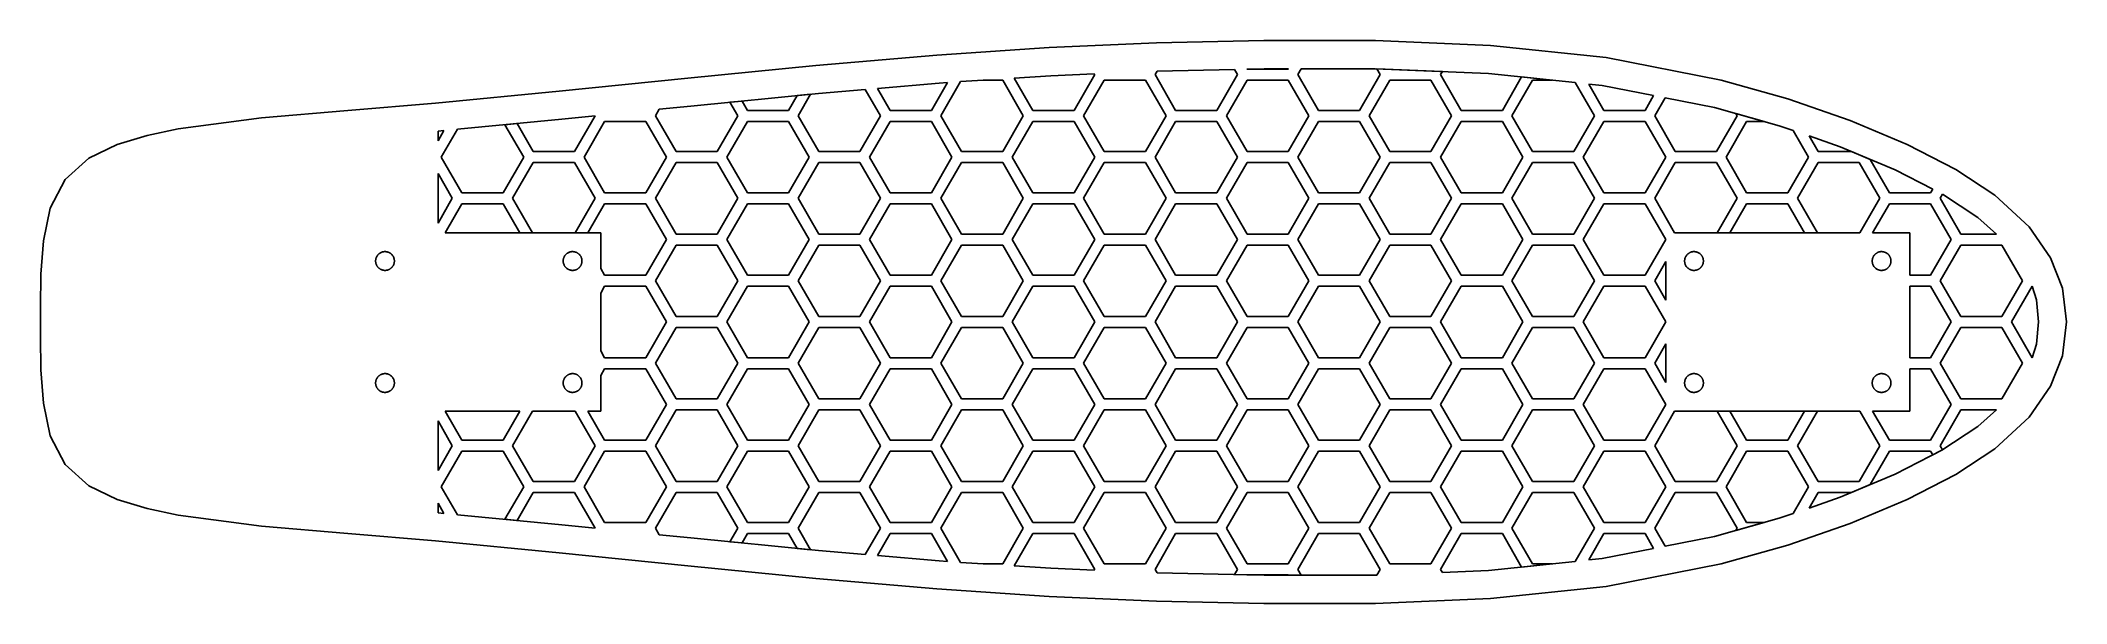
# Model space of a CAD drawing. Header units: metres. Extents: x -343 to 343, y -95 to 95.
import ezdxf

# ---------------------------------------------------------------- set-up
doc = ezdxf.new("R2010")
doc.units = ezdxf.units.M

msp = doc.modelspace()

# ---------------------------------------------------------------- linework, layer by layer
for p, q in [((-39.4609, 90.3389), (-80.4131, 86.8057)), ((-1.4277, 92.8535), (-39.4609, 90.3389)), ((34.8193, 94.4355), (-1.4277, 92.8535)), ((71.2246, 95.2354), (34.8193, 94.4355)), ((109.014, 95.2119), (71.2246, 95.2354)), ((147.888, 93.6064), (109.014, 95.2119)), ((187.131, 89.4629), (147.888, 93.6064)), ((226.003, 81.8467), (187.131, 89.4629)), ((-123.747, 82.5342), (-167.384, 78.0957)), ((-80.4131, 86.8057), (-123.747, 82.5342)), ((-13.2731, 82.5251), (-0.9053, 83.3428)), ((-6.9747, 71.616), (-13.2731, 82.5251)), ((-0.9053, 83.3428), (13.7834, 83.9841)), ((13.9494, 83.6966), (6.9747, 71.616)), ((13.7834, 83.9841), (13.9494, 83.6966)), ((34.3728, 83.6966), (35.0755, 84.9137)), ((41.3475, 71.616), (34.3728, 83.6966)), ((35.0755, 84.9137), (35.1279, 84.916)), ((35.1279, 84.916), (61.2367, 85.4892)), ((62.2717, 83.6966), (55.2969, 71.616)), ((61.2367, 85.4892), (62.2717, 83.6966)), ((65.4987, 85.5827), (71.3398, 85.7109)), ((65.5086, 85.5654), (65.4987, 85.5827)), ((79.4581, 85.5654), (65.5086, 85.5654)), ((71.3398, 85.7109), (79.5392, 85.706)), ((79.5392, 85.706), (79.4581, 85.5654)), ((82.695, 83.6966), (83.8537, 85.7034)), ((89.6698, 71.616), (82.695, 83.6966)), ((83.8537, 85.7034), (108.851, 85.6885)), ((110.594, 83.6966), (103.619, 71.616)), ((108.851, 85.6885), (147.229, 84.1035)), ((131.624, 84.748), (109.458, 85.6634)), ((109.458, 85.6634), (110.594, 83.6966)), ((131.017, 83.6966), (131.624, 84.748)), ((137.992, 71.616), (131.017, 83.6966)), ((147.229, 84.1035), (176.577, 81.0064)), ((158.466, 82.9176), (151.941, 71.616)), ((168.794, 81.8277), (158.466, 82.9176)), ((-167.384, 78.0957), (-209.203, 74.0664)), ((-122.785, 73.0586), (-79.5215, 77.3232)), ((-86.7882, 76.6069), (-89.6698, 71.616)), ((-82.2118, 77.058), (-86.7882, 76.6069)), ((-86.4328, 69.7471), (-82.2118, 77.058)), ((-79.5215, 77.3232), (-63.6962, 78.6884)), ((-63.6962, 78.6884), (-58.5339, 69.7471)), ((-59.5849, 79.043), (-38.7324, 80.8418)), ((-55.2969, 71.616), (-59.5849, 79.043)), ((-35.9134, 81.0282), (-41.3475, 71.616)), ((-38.7324, 80.8418), (-35.9134, 81.0282)), ((-38.1105, 69.7471), (-31.4261, 81.3249)), ((-31.4261, 81.3249), (-23.8207, 81.8277)), ((-23.8207, 81.8277), (-17.1864, 81.8277)), ((-17.1864, 81.8277), (-10.2117, 69.7471)), ((10.2117, 69.7471), (17.1864, 81.8277)), ((17.1864, 81.8277), (31.1358, 81.8277)), ((31.1358, 81.8277), (38.1105, 69.7471)), ((58.5339, 69.7471), (65.5086, 81.8277)), ((65.5086, 81.8277), (79.4581, 81.8277)), ((79.4581, 81.8277), (86.4328, 69.7471)), ((106.856, 69.7471), (113.831, 81.8277)), ((113.831, 81.8277), (127.78, 81.8277)), ((127.78, 81.8277), (134.755, 69.7471)), ((155.178, 69.7471), (162.153, 81.8277)), ((162.153, 81.8277), (168.794, 81.8277)), ((176.577, 81.0064), (183.077, 69.7471)), ((186.314, 71.616), (181.173, 80.5213)), ((181.173, 80.5213), (185.752, 80.0381)), ((185.752, 80.0381), (203.157, 76.6282)), ((203.157, 76.6282), (200.264, 71.616)), ((203.501, 69.7471), (207.035, 75.8686)), ((207.035, 75.8686), (223.701, 72.6035)), ((248.541, 75.5156), (226.003, 81.8467)), ((269.732, 68.1738), (248.541, 75.5156)), ((-268.049, 69.0596), (-296.354, 65.3604)), ((-238.863, 71.5664), (-268.049, 69.0596)), ((-209.203, 74.0664), (-238.863, 71.5664)), ((-201.804, 65.2103), (-166.432, 68.6182)), ((-166.432, 68.6182), (-155.187, 69.7621)), ((-155.178, 69.7471), (-162.153, 57.6666)), ((-155.187, 69.7621), (-155.178, 69.7471)), ((-134.755, 69.7471), (-133.471, 71.9715)), ((-127.78, 57.6666), (-134.755, 69.7471)), ((-133.471, 71.9715), (-122.785, 73.0586)), ((-106.856, 69.7471), (-113.831, 57.6666)), ((-105.439, 74.7684), (-109.523, 74.3659)), ((-109.523, 74.3659), (-106.856, 69.7471)), ((-103.619, 71.616), (-105.439, 74.7684)), ((-89.6698, 71.616), (-103.619, 71.616)), ((-79.4581, 57.6666), (-86.4328, 69.7471)), ((-58.5339, 69.7471), (-65.5086, 57.6666)), ((-41.3475, 71.616), (-55.2969, 71.616)), ((-31.1358, 57.6666), (-38.1105, 69.7471)), ((-10.2117, 69.7471), (-17.1864, 57.6666)), ((6.9747, 71.616), (-6.9747, 71.616)), ((17.1864, 57.6666), (10.2117, 69.7471)), ((38.1105, 69.7471), (31.1358, 57.6666)), ((55.2969, 71.616), (41.3475, 71.616)), ((65.5086, 57.6666), (58.5339, 69.7471)), ((86.4328, 69.7471), (79.4581, 57.6666)), ((103.619, 71.616), (89.6698, 71.616)), ((113.831, 57.6666), (106.856, 69.7471)), ((134.755, 69.7471), (127.78, 57.6666)), ((151.941, 71.616), (137.992, 71.616)), ((162.153, 57.6666), (155.178, 69.7471)), ((183.077, 69.7471), (176.103, 57.6666)), ((200.264, 71.616), (186.314, 71.616)), ((210.475, 57.6666), (203.501, 69.7471)), ((223.701, 72.6035), (245.693, 66.4268)), ((231.399, 69.7471), (224.425, 57.6666)), ((240.525, 67.8783), (230.921, 70.5757)), ((230.921, 70.5757), (231.399, 69.7471)), ((-306.775, 63.1455), (-316.918, 60.0508)), ((-296.354, 65.3604), (-306.775, 63.1455)), ((-208.346, 64.5801), (-206.374, 64.77)), ((-206.374, 64.77), (-208.346, 61.3552)), ((-208.346, 61.3552), (-208.346, 64.5801)), ((-207.238, 55.7977), (-201.804, 65.2103)), ((-181.583, 67.1585), (-185.671, 66.7646)), ((-185.671, 66.7646), (-179.34, 55.7977)), ((-176.103, 57.6666), (-181.583, 67.1585)), ((-158.916, 55.7977), (-151.941, 67.8783)), ((-151.941, 67.8783), (-137.992, 67.8783)), ((-137.992, 67.8783), (-131.017, 55.7977)), ((-110.594, 55.7977), (-103.619, 67.8783)), ((-103.619, 67.8783), (-89.6698, 67.8783)), ((-89.6698, 67.8783), (-82.695, 55.7977)), ((-62.2717, 55.7977), (-55.2969, 67.8783)), ((-55.2969, 67.8783), (-41.3475, 67.8783)), ((-41.3475, 67.8783), (-34.3728, 55.7977)), ((-13.9494, 55.7977), (-6.9747, 67.8783)), ((-6.9747, 67.8783), (6.9747, 67.8783)), ((6.9747, 67.8783), (13.9494, 55.7977)), ((34.3728, 55.7977), (41.3475, 67.8783)), ((41.3475, 67.8783), (55.2969, 67.8783)), ((55.2969, 67.8783), (62.2717, 55.7977)), ((82.695, 55.7977), (89.6698, 67.8783)), ((89.6698, 67.8783), (103.619, 67.8783)), ((103.619, 67.8783), (110.594, 55.7977)), ((131.017, 55.7977), (137.992, 67.8783)), ((137.992, 67.8783), (151.941, 67.8783)), ((151.941, 67.8783), (158.916, 55.7977)), ((179.34, 55.7977), (186.314, 67.8783)), ((186.314, 67.8783), (200.264, 67.8783)), ((200.264, 67.8783), (207.238, 55.7977)), ((227.662, 55.7977), (234.636, 67.8783)), ((234.636, 67.8783), (240.525, 67.8783)), ((245.693, 66.4268), (250.357, 64.811)), ((250.357, 64.811), (255.561, 55.7977)), ((258.798, 57.6666), (255.752, 62.9418)), ((255.752, 62.9418), (266.334, 59.2754)), ((288.92, 60.1064), (269.732, 68.1738)), ((-326.509, 55.4062), (-334.591, 48.2656)), ((-316.918, 60.0508), (-326.509, 55.4062)), ((-200.264, 43.7171), (-207.238, 55.7977)), ((-179.34, 55.7977), (-186.314, 43.7171)), ((-162.153, 57.6666), (-176.103, 57.6666)), ((-151.941, 43.7171), (-158.916, 55.7977)), ((-131.017, 55.7977), (-137.992, 43.7171)), ((-113.831, 57.6666), (-127.78, 57.6666)), ((-103.619, 43.7171), (-110.594, 55.7977)), ((-82.695, 55.7977), (-89.6698, 43.7171)), ((-65.5086, 57.6666), (-79.4581, 57.6666)), ((-55.2969, 43.7171), (-62.2717, 55.7977)), ((-34.3728, 55.7977), (-41.3475, 43.7171)), ((-17.1864, 57.6666), (-31.1358, 57.6666)), ((-6.9747, 43.7171), (-13.9494, 55.7977)), ((13.9494, 55.7977), (6.9747, 43.7171)), ((31.1358, 57.6666), (17.1864, 57.6666)), ((41.3475, 43.7171), (34.3728, 55.7977)), ((62.2717, 55.7977), (55.2969, 43.7171)), ((79.4581, 57.6666), (65.5086, 57.6666)), ((89.6698, 43.7171), (82.695, 55.7977)), ((110.594, 55.7977), (103.619, 43.7171)), ((127.78, 57.6666), (113.831, 57.6666)), ((137.992, 43.7171), (131.017, 55.7977)), ((158.916, 55.7977), (151.941, 43.7171)), ((176.103, 57.6666), (162.153, 57.6666)), ((186.314, 43.7171), (179.34, 55.7977)), ((207.238, 55.7977), (200.264, 43.7171)), ((224.425, 57.6666), (210.475, 57.6666)), ((234.636, 43.7171), (227.662, 55.7977)), ((255.561, 55.7977), (248.586, 43.7171)), ((270.161, 57.6666), (258.798, 57.6666)), ((266.334, 59.2754), (284.912, 51.4648)), ((276.426, 55.0327), (270.161, 57.6666)), ((282.959, 43.7171), (276.426, 55.0327)), ((305.449, 51.6016), (288.92, 60.1064)), ((-334.591, 48.2656), (-339.663, 38.4863)), ((-208.346, 50.2402), (-203.501, 41.8483)), ((-208.346, 33.4564), (-208.346, 50.2402)), ((-183.077, 41.8483), (-176.103, 53.9288)), ((-176.103, 53.9288), (-162.153, 53.9288)), ((-162.153, 53.9288), (-155.178, 41.8483)), ((-134.755, 41.8483), (-127.78, 53.9288)), ((-127.78, 53.9288), (-113.831, 53.9288)), ((-113.831, 53.9288), (-106.856, 41.8483)), ((-86.4328, 41.8483), (-79.4581, 53.9288)), ((-79.4581, 53.9288), (-65.5086, 53.9288)), ((-65.5086, 53.9288), (-58.5339, 41.8483)), ((-38.1105, 41.8483), (-31.1358, 53.9288)), ((-31.1358, 53.9288), (-17.1864, 53.9288)), ((-17.1864, 53.9288), (-10.2117, 41.8483)), ((10.2117, 41.8483), (17.1864, 53.9288)), ((17.1864, 53.9288), (31.1358, 53.9288)), ((31.1358, 53.9288), (38.1105, 41.8483)), ((58.5339, 41.8483), (65.5086, 53.9288)), ((65.5086, 53.9288), (79.4581, 53.9288)), ((79.4581, 53.9288), (86.4328, 41.8483)), ((106.856, 41.8483), (113.831, 53.9288)), ((113.831, 53.9288), (127.78, 53.9288)), ((127.78, 53.9288), (134.755, 41.8483)), ((155.178, 41.8483), (162.153, 53.9288)), ((162.153, 53.9288), (176.103, 53.9288)), ((176.103, 53.9288), (183.077, 41.8483)), ((203.501, 41.8483), (210.475, 53.9288)), ((210.475, 53.9288), (224.425, 53.9288)), ((224.425, 53.9288), (231.399, 41.8483)), ((251.823, 41.8483), (258.798, 53.9288)), ((258.798, 53.9288), (272.747, 53.9288)), ((272.747, 53.9288), (279.722, 41.8483)), ((284.912, 51.4648), (297.611, 44.9341)), ((318.666, 42.9453), (305.449, 51.6016)), ((-203.501, 41.8483), (-208.346, 33.4564)), ((-186.314, 43.7171), (-200.264, 43.7171)), ((-176.33, 30.1621), (-183.077, 41.8483)), ((-155.178, 41.8483), (-161.925, 30.1621)), ((-137.992, 43.7171), (-151.941, 43.7171)), ((-127.78, 29.7677), (-134.755, 41.8483)), ((-106.856, 41.8483), (-113.831, 29.7677)), ((-89.6698, 43.7171), (-103.619, 43.7171)), ((-79.4581, 29.7677), (-86.4328, 41.8483)), ((-58.5339, 41.8483), (-65.5086, 29.7677)), ((-41.3475, 43.7171), (-55.2969, 43.7171)), ((-31.1358, 29.7677), (-38.1105, 41.8483)), ((-10.2117, 41.8483), (-17.1864, 29.7677)), ((6.9747, 43.7171), (-6.9747, 43.7171)), ((17.1864, 29.7677), (10.2117, 41.8483)), ((38.1105, 41.8483), (31.1358, 29.7677)), ((55.2969, 43.7171), (41.3475, 43.7171)), ((65.5086, 29.7677), (58.5339, 41.8483)), ((86.4328, 41.8483), (79.4581, 29.7677)), ((103.619, 43.7171), (89.6698, 43.7171)), ((113.831, 29.7677), (106.856, 41.8483)), ((134.755, 41.8483), (127.78, 29.7677)), ((151.941, 43.7171), (137.992, 43.7171)), ((162.153, 29.7677), (155.178, 41.8483)), ((183.077, 41.8483), (176.103, 29.7677)), ((200.264, 43.7171), (186.314, 43.7171)), ((210.248, 30.1621), (203.501, 41.8483)), ((231.399, 41.8483), (224.652, 30.1621)), ((248.586, 43.7171), (234.636, 43.7171)), ((258.57, 30.1621), (251.823, 41.8483)), ((279.722, 41.8483), (272.975, 30.1621)), ((296.908, 43.7171), (282.959, 43.7171)), ((297.611, 44.9341), (296.908, 43.7171)), ((300.145, 41.8483), (300.924, 43.1979)), ((307.12, 29.7677), (300.145, 41.8483)), ((300.924, 43.1979), (312.906, 35.3594)), ((330.276, 32.2266), (318.666, 42.9453)), ((-339.663, 38.4863), (-341.946, 27.5039)), ((-205.932, 30.1621), (-200.264, 39.9794)), ((-200.264, 39.9794), (-186.314, 39.9794)), ((-186.314, 39.9794), (-180.646, 30.1621)), ((-157.609, 30.1621), (-151.941, 39.9794)), ((-151.941, 39.9794), (-137.992, 39.9794)), ((-137.992, 39.9794), (-131.017, 27.8988)), ((-110.594, 27.8988), (-103.619, 39.9794)), ((-103.619, 39.9794), (-89.6698, 39.9794)), ((-89.6698, 39.9794), (-82.695, 27.8988)), ((-62.2717, 27.8988), (-55.2969, 39.9794)), ((-55.2969, 39.9794), (-41.3475, 39.9794)), ((-41.3475, 39.9794), (-34.3728, 27.8988)), ((-13.9494, 27.8988), (-6.9747, 39.9794)), ((-6.9747, 39.9794), (6.9747, 39.9794)), ((6.9747, 39.9794), (13.9494, 27.8988)), ((34.3728, 27.8988), (41.3475, 39.9794)), ((41.3475, 39.9794), (55.2969, 39.9794)), ((55.2969, 39.9794), (62.2717, 27.8988)), ((82.695, 27.8988), (89.6698, 39.9794)), ((89.6698, 39.9794), (103.619, 39.9794)), ((103.619, 39.9794), (110.594, 27.8988)), ((131.017, 27.8988), (137.992, 39.9794)), ((137.992, 39.9794), (151.941, 39.9794)), ((151.941, 39.9794), (158.916, 27.8988)), ((179.34, 27.8988), (186.314, 39.9794)), ((186.314, 39.9794), (200.264, 39.9794)), ((200.264, 39.9794), (207.238, 27.8988)), ((228.968, 30.1621), (234.636, 39.9794)), ((234.636, 39.9794), (248.586, 39.9794)), ((248.586, 39.9794), (254.254, 30.1621)), ((277.291, 30.1621), (282.959, 39.9794)), ((282.959, 39.9794), (296.908, 39.9794)), ((296.908, 39.9794), (303.883, 27.8988)), ((312.906, 35.3594), (319.215, 29.7677)), ((-341.946, 27.5039), (-342.749, 16.2227)), ((-153.268, 30.1621), (-205.932, 30.1621)), ((-180.646, 30.1621), (-176.33, 30.1621)), ((-161.925, 30.1621), (-157.609, 30.1621)), ((-153.268, 18.1153), (-153.268, 30.1621)), ((-131.017, 27.8988), (-137.992, 15.8183)), ((-113.831, 29.7677), (-127.78, 29.7677)), ((-103.619, 15.8183), (-110.594, 27.8988)), ((-82.695, 27.8988), (-89.6698, 15.8183)), ((-65.5086, 29.7677), (-79.4581, 29.7677)), ((-55.2969, 15.8183), (-62.2717, 27.8988)), ((-34.3728, 27.8988), (-41.3475, 15.8183)), ((-17.1864, 29.7677), (-31.1358, 29.7677)), ((-6.9747, 15.8183), (-13.9494, 27.8988)), ((13.9494, 27.8988), (6.9747, 15.8183)), ((31.1358, 29.7677), (17.1864, 29.7677)), ((41.3475, 15.8183), (34.3728, 27.8988)), ((62.2717, 27.8988), (55.2969, 15.8183)), ((79.4581, 29.7677), (65.5086, 29.7677)), ((89.6698, 15.8183), (82.695, 27.8988)), ((110.594, 27.8988), (103.619, 15.8183)), ((127.78, 29.7677), (113.831, 29.7677)), ((137.992, 15.8183), (131.017, 27.8988)), ((158.916, 27.8988), (151.941, 15.8183)), ((176.103, 29.7677), (162.153, 29.7677)), ((186.314, 15.8183), (179.34, 27.8988)), ((207.238, 27.8988), (200.264, 15.8183)), ((272.975, 30.1621), (210.248, 30.1621)), ((224.652, 30.1621), (228.968, 30.1621)), ((254.254, 30.1621), (258.57, 30.1621)), ((289.834, 30.1621), (277.291, 30.1621)), ((289.834, 15.8183), (289.834, 30.1621)), ((303.883, 27.8988), (296.908, 15.8183)), ((319.215, 29.7677), (307.12, 29.7677)), ((337.52, 21.7578), (330.276, 32.2266)), ((-229.468, 20.6377), (-229.464, 20.7871)), ((-229.466, 20.5381), (-229.468, 20.6377)), ((-229.464, 20.7871), (-229.458, 20.8867)), ((-229.458, 20.8867), (-229.442, 21.0352)), ((-229.442, 21.0352), (-229.429, 21.1338)), ((-229.429, 21.1338), (-229.401, 21.2812)), ((-229.401, 21.2812), (-229.368, 21.4268)), ((-229.368, 21.4268), (-229.342, 21.5234)), ((-229.342, 21.5234), (-229.312, 21.6182)), ((-229.312, 21.6182), (-229.28, 21.7129)), ((-229.28, 21.7129), (-229.226, 21.8525)), ((-229.226, 21.8525), (-229.187, 21.9443)), ((-229.187, 21.9443), (-229.099, 22.123)), ((-229.099, 22.123), (-229.051, 22.2109)), ((-229.051, 22.2109), (-228.974, 22.3389)), ((-228.974, 22.3389), (-228.919, 22.4219)), ((-228.919, 22.4219), (-228.861, 22.5039)), ((-228.861, 22.5039), (-228.771, 22.623)), ((-228.771, 22.623), (-228.674, 22.7373)), ((-228.674, 22.7373), (-228.607, 22.8105)), ((-228.607, 22.8105), (-228.502, 22.918)), ((-228.502, 22.918), (-228.393, 23.0195)), ((-228.393, 23.0195), (-228.316, 23.084)), ((-228.316, 23.084), (-228.199, 23.1768)), ((-228.199, 23.1768), (-228.077, 23.2637)), ((-228.077, 23.2637), (-227.994, 23.3184)), ((-227.994, 23.3184), (-227.822, 23.4199)), ((-227.822, 23.4199), (-227.734, 23.4668)), ((-227.734, 23.4668), (-227.645, 23.5107)), ((-227.645, 23.5107), (-227.508, 23.5713)), ((-227.508, 23.5713), (-227.321, 23.6416)), ((-227.321, 23.6416), (-227.179, 23.6865)), ((-227.179, 23.6865), (-226.985, 23.7363)), ((-226.985, 23.7363), (-226.839, 23.7656)), ((-226.839, 23.7656), (-226.74, 23.7812)), ((-226.74, 23.7812), (-226.591, 23.7988)), ((-226.591, 23.7988), (-226.492, 23.8066)), ((-226.492, 23.8066), (-226.343, 23.8125)), ((-226.343, 23.8125), (-226.243, 23.8125)), ((-226.243, 23.8125), (-226.095, 23.8066)), ((-226.095, 23.8066), (-225.947, 23.7939)), ((-225.947, 23.7939), (-225.752, 23.7666)), ((-225.752, 23.7666), (-225.559, 23.7266)), ((-225.559, 23.7266), (-225.368, 23.6748)), ((-225.368, 23.6748), (-225.228, 23.6289)), ((-225.228, 23.6289), (-225.135, 23.5938)), ((-225.135, 23.5938), (-224.998, 23.5371)), ((-224.998, 23.5371), (-224.908, 23.4951)), ((-224.908, 23.4951), (-224.776, 23.4277)), ((-224.776, 23.4277), (-224.69, 23.3789)), ((-224.69, 23.3789), (-224.606, 23.3281)), ((-224.606, 23.3281), (-224.482, 23.2461)), ((-224.482, 23.2461), (-224.363, 23.1592)), ((-224.363, 23.1592), (-224.247, 23.0664)), ((-224.247, 23.0664), (-224.173, 23.001)), ((-224.173, 23.001), (-224.065, 22.9004)), ((-224.065, 22.9004), (-223.962, 22.7939)), ((-223.962, 22.7939), (-223.832, 22.6445)), ((-223.832, 22.6445), (-223.741, 22.5273)), ((-223.741, 22.5273), (-223.684, 22.4473)), ((-223.684, 22.4473), (-223.629, 22.3652)), ((-223.629, 22.3652), (-223.551, 22.2393)), ((-223.551, 22.2393), (-223.479, 22.1094)), ((-223.479, 22.1094), (-223.435, 22.0215)), ((-223.435, 22.0215), (-223.354, 21.8408)), ((-223.354, 21.8408), (-223.285, 21.6562)), ((-223.285, 21.6562), (-223.255, 21.5625)), ((-223.255, 21.5625), (-223.215, 21.4189)), ((-223.215, 21.4189), (-223.173, 21.2266)), ((-223.173, 21.2266), (-223.142, 21.0312)), ((-223.142, 21.0312), (-223.131, 20.9336)), ((-223.131, 20.9336), (-223.119, 20.7363)), ((-223.117, 20.6377), (-223.121, 20.4893)), ((-223.119, 20.7363), (-223.117, 20.6377)), ((-165.968, 20.6377), (-165.964, 20.7871)), ((-165.966, 20.5381), (-165.968, 20.6377)), ((-165.964, 20.7871), (-165.958, 20.8867)), ((-165.958, 20.8867), (-165.942, 21.0352)), ((-165.942, 21.0352), (-165.929, 21.1338)), ((-165.929, 21.1338), (-165.901, 21.2812)), ((-165.901, 21.2812), (-165.868, 21.4268)), ((-165.868, 21.4268), (-165.842, 21.5234)), ((-165.842, 21.5234), (-165.812, 21.6182)), ((-165.812, 21.6182), (-165.78, 21.7129)), ((-165.78, 21.7129), (-165.726, 21.8525)), ((-165.726, 21.8525), (-165.687, 21.9443)), ((-165.687, 21.9443), (-165.599, 22.123)), ((-165.599, 22.123), (-165.551, 22.2109)), ((-165.551, 22.2109), (-165.474, 22.3389)), ((-165.474, 22.3389), (-165.419, 22.4219)), ((-165.419, 22.4219), (-165.361, 22.5039)), ((-165.361, 22.5039), (-165.271, 22.623)), ((-165.271, 22.623), (-165.174, 22.7373)), ((-165.174, 22.7373), (-165.107, 22.8105)), ((-165.107, 22.8105), (-165.002, 22.918)), ((-165.002, 22.918), (-164.893, 23.0195)), ((-164.893, 23.0195), (-164.816, 23.084)), ((-164.816, 23.084), (-164.699, 23.1768)), ((-164.699, 23.1768), (-164.577, 23.2637)), ((-164.577, 23.2637), (-164.494, 23.3184)), ((-164.494, 23.3184), (-164.322, 23.4199)), ((-164.322, 23.4199), (-164.234, 23.4668)), ((-164.234, 23.4668), (-164.145, 23.5107)), ((-164.145, 23.5107), (-164.008, 23.5713)), ((-164.008, 23.5713), (-163.821, 23.6416)), ((-163.821, 23.6416), (-163.679, 23.6865)), ((-163.679, 23.6865), (-163.485, 23.7363)), ((-163.485, 23.7363), (-163.339, 23.7656)), ((-163.339, 23.7656), (-163.24, 23.7812)), ((-163.24, 23.7812), (-163.091, 23.7988)), ((-163.091, 23.7988), (-162.992, 23.8066)), ((-162.992, 23.8066), (-162.843, 23.8125)), ((-162.843, 23.8125), (-162.743, 23.8125)), ((-162.743, 23.8125), (-162.595, 23.8066)), ((-162.595, 23.8066), (-162.447, 23.7939)), ((-162.447, 23.7939), (-162.252, 23.7666)), ((-162.252, 23.7666), (-162.059, 23.7266)), ((-162.059, 23.7266), (-161.868, 23.6748)), ((-161.868, 23.6748), (-161.728, 23.6289)), ((-161.728, 23.6289), (-161.635, 23.5938)), ((-161.635, 23.5938), (-161.498, 23.5371)), ((-161.498, 23.5371), (-161.408, 23.4951)), ((-161.408, 23.4951), (-161.276, 23.4277)), ((-161.276, 23.4277), (-161.19, 23.3789)), ((-161.19, 23.3789), (-161.106, 23.3281)), ((-161.106, 23.3281), (-160.982, 23.2461)), ((-160.982, 23.2461), (-160.863, 23.1592)), ((-160.863, 23.1592), (-160.747, 23.0664)), ((-160.747, 23.0664), (-160.673, 23.001)), ((-160.673, 23.001), (-160.565, 22.9004)), ((-160.565, 22.9004), (-160.462, 22.7939)), ((-160.462, 22.7939), (-160.332, 22.6445)), ((-160.332, 22.6445), (-160.241, 22.5273)), ((-160.241, 22.5273), (-160.184, 22.4473)), ((-160.184, 22.4473), (-160.129, 22.3652)), ((-160.129, 22.3652), (-160.051, 22.2393)), ((-160.051, 22.2393), (-159.979, 22.1094)), ((-159.979, 22.1094), (-159.935, 22.0215)), ((-159.935, 22.0215), (-159.854, 21.8408)), ((-159.854, 21.8408), (-159.785, 21.6562)), ((-159.785, 21.6562), (-159.755, 21.5625)), ((-159.755, 21.5625), (-159.715, 21.4189)), ((-159.715, 21.4189), (-159.673, 21.2266)), ((-159.673, 21.2266), (-159.642, 21.0312)), ((-159.642, 21.0312), (-159.631, 20.9336)), ((-159.631, 20.9336), (-159.619, 20.7363)), ((-159.617, 20.6377), (-159.621, 20.4893)), ((-159.619, 20.7363), (-159.617, 20.6377)), ((-134.755, 13.9494), (-127.78, 26.03)), ((-127.78, 26.03), (-113.831, 26.03)), ((-113.831, 26.03), (-106.856, 13.9494)), ((-86.4328, 13.9494), (-79.4581, 26.03)), ((-79.4581, 26.03), (-65.5086, 26.03)), ((-65.5086, 26.03), (-58.5339, 13.9494)), ((-38.1105, 13.9494), (-31.1358, 26.03)), ((-31.1358, 26.03), (-17.1864, 26.03)), ((-17.1864, 26.03), (-10.2117, 13.9494)), ((10.2117, 13.9494), (17.1864, 26.03)), ((17.1864, 26.03), (31.1358, 26.03)), ((31.1358, 26.03), (38.1105, 13.9494)), ((58.5339, 13.9494), (65.5086, 26.03)), ((65.5086, 26.03), (79.4581, 26.03)), ((79.4581, 26.03), (86.4328, 13.9494)), ((106.856, 13.9494), (113.831, 26.03)), ((113.831, 26.03), (127.78, 26.03)), ((127.78, 26.03), (134.755, 13.9494)), ((155.178, 13.9494), (162.153, 26.03)), ((162.153, 26.03), (176.103, 26.03)), ((176.103, 26.03), (183.077, 13.9494)), ((213.634, 20.6875), (213.64, 20.8369)), ((213.634, 20.5879), (213.634, 20.6875)), ((213.64, 20.4385), (213.634, 20.5879)), ((213.64, 20.8369), (213.647, 20.9365)), ((213.647, 20.9365), (213.665, 21.085)), ((213.665, 21.085), (213.681, 21.1836)), ((213.681, 21.1836), (213.71, 21.3301)), ((213.71, 21.3301), (213.746, 21.4756)), ((213.746, 21.4756), (213.805, 21.666)), ((213.805, 21.666), (213.856, 21.8066)), ((213.856, 21.8066), (213.936, 21.9893)), ((213.936, 21.9893), (213.979, 22.0791)), ((213.979, 22.0791), (214.051, 22.2109)), ((214.051, 22.2109), (214.128, 22.3389)), ((214.128, 22.3389), (214.211, 22.4629)), ((214.211, 22.4629), (214.27, 22.5439)), ((214.27, 22.5439), (214.362, 22.6611)), ((214.362, 22.6611), (214.427, 22.7373)), ((214.427, 22.7373), (214.563, 22.8828)), ((214.563, 22.8828), (214.709, 23.0195)), ((214.709, 23.0195), (214.823, 23.1152)), ((214.823, 23.1152), (214.942, 23.2061)), ((214.942, 23.2061), (215.065, 23.291)), ((215.065, 23.291), (215.149, 23.3447)), ((215.149, 23.3447), (215.279, 23.4199)), ((215.279, 23.4199), (215.367, 23.4668)), ((215.367, 23.4668), (215.548, 23.5518)), ((215.548, 23.5518), (215.64, 23.5898)), ((215.64, 23.5898), (215.78, 23.6416)), ((215.78, 23.6416), (215.923, 23.6865)), ((215.923, 23.6865), (216.116, 23.7363)), ((216.116, 23.7363), (216.263, 23.7656)), ((216.263, 23.7656), (216.361, 23.7812)), ((216.361, 23.7812), (216.51, 23.7988)), ((216.51, 23.7988), (216.609, 23.8066)), ((216.609, 23.8066), (216.759, 23.8125)), ((216.759, 23.8125), (216.858, 23.8125)), ((216.858, 23.8125), (217.006, 23.8066)), ((217.006, 23.8066), (217.153, 23.7939)), ((217.153, 23.7939), (217.301, 23.7744)), ((217.301, 23.7744), (217.446, 23.748)), ((217.446, 23.748), (217.591, 23.7148)), ((217.591, 23.7148), (217.733, 23.6748)), ((217.733, 23.6748), (217.874, 23.6289)), ((217.874, 23.6289), (218.058, 23.5566)), ((218.058, 23.5566), (218.148, 23.5166)), ((218.148, 23.5166), (218.324, 23.4277)), ((218.324, 23.4277), (218.495, 23.3281)), ((218.495, 23.3281), (218.578, 23.2744)), ((218.578, 23.2744), (218.738, 23.1592)), ((218.738, 23.1592), (218.892, 23.0342)), ((218.892, 23.0342), (219.001, 22.9346)), ((219.001, 22.9346), (219.071, 22.8652)), ((219.071, 22.8652), (219.14, 22.7939)), ((219.14, 22.7939), (219.237, 22.6826)), ((219.237, 22.6826), (219.33, 22.5674)), ((219.33, 22.5674), (219.36, 22.5273)), ((219.36, 22.5273), (219.473, 22.3652)), ((219.473, 22.3652), (219.525, 22.2812)), ((219.525, 22.2812), (219.575, 22.1963)), ((219.575, 22.1963), (219.645, 22.0654)), ((219.645, 22.0654), (219.708, 21.9316)), ((219.708, 21.9316), (219.766, 21.7949)), ((219.766, 21.7949), (219.816, 21.6562)), ((219.816, 21.6562), (219.86, 21.5146)), ((219.86, 21.5146), (219.909, 21.3232)), ((219.909, 21.3232), (219.938, 21.1777)), ((219.938, 21.1777), (219.953, 21.0801)), ((219.953, 21.0801), (219.975, 20.8838)), ((219.975, 20.8838), (219.982, 20.7363)), ((219.982, 20.7363), (219.982, 20.5391)), ((277.134, 20.6875), (277.14, 20.8369)), ((277.134, 20.5879), (277.134, 20.6875)), ((277.14, 20.4385), (277.134, 20.5879)), ((277.14, 20.8369), (277.147, 20.9365)), ((277.147, 20.9365), (277.165, 21.085)), ((277.165, 21.085), (277.181, 21.1836)), ((277.181, 21.1836), (277.21, 21.3301)), ((277.21, 21.3301), (277.246, 21.4756)), ((277.246, 21.4756), (277.305, 21.666)), ((277.305, 21.666), (277.356, 21.8066)), ((277.356, 21.8066), (277.436, 21.9893)), ((277.436, 21.9893), (277.479, 22.0791)), ((277.479, 22.0791), (277.551, 22.2109)), ((277.551, 22.2109), (277.628, 22.3389)), ((277.628, 22.3389), (277.711, 22.4629)), ((277.711, 22.4629), (277.77, 22.5439)), ((277.77, 22.5439), (277.862, 22.6611)), ((277.862, 22.6611), (277.927, 22.7373)), ((277.927, 22.7373), (278.063, 22.8828)), ((278.063, 22.8828), (278.209, 23.0195)), ((278.209, 23.0195), (278.323, 23.1152)), ((278.323, 23.1152), (278.442, 23.2061)), ((278.442, 23.2061), (278.565, 23.291)), ((278.565, 23.291), (278.649, 23.3447)), ((278.649, 23.3447), (278.779, 23.4199)), ((278.779, 23.4199), (278.867, 23.4668)), ((278.867, 23.4668), (279.048, 23.5518)), ((279.048, 23.5518), (279.14, 23.5898)), ((279.14, 23.5898), (279.28, 23.6416)), ((279.28, 23.6416), (279.423, 23.6865)), ((279.423, 23.6865), (279.616, 23.7363)), ((279.616, 23.7363), (279.763, 23.7656)), ((279.763, 23.7656), (279.861, 23.7812)), ((279.861, 23.7812), (280.01, 23.7988)), ((280.01, 23.7988), (280.109, 23.8066)), ((280.109, 23.8066), (280.259, 23.8125)), ((280.259, 23.8125), (280.358, 23.8125)), ((280.358, 23.8125), (280.506, 23.8066)), ((280.506, 23.8066), (280.653, 23.7939)), ((280.653, 23.7939), (280.801, 23.7744)), ((280.801, 23.7744), (280.946, 23.748)), ((280.946, 23.748), (281.091, 23.7148)), ((281.091, 23.7148), (281.233, 23.6748)), ((281.233, 23.6748), (281.374, 23.6289)), ((281.374, 23.6289), (281.558, 23.5566)), ((281.558, 23.5566), (281.648, 23.5166)), ((281.648, 23.5166), (281.824, 23.4277)), ((281.824, 23.4277), (281.995, 23.3281)), ((281.995, 23.3281), (282.078, 23.2744)), ((282.078, 23.2744), (282.238, 23.1592)), ((282.238, 23.1592), (282.392, 23.0342)), ((282.392, 23.0342), (282.501, 22.9346)), ((282.501, 22.9346), (282.571, 22.8652)), ((282.571, 22.8652), (282.64, 22.7939)), ((282.64, 22.7939), (282.737, 22.6826)), ((282.737, 22.6826), (282.83, 22.5674)), ((282.83, 22.5674), (282.86, 22.5273)), ((282.86, 22.5273), (282.973, 22.3652)), ((282.973, 22.3652), (283.025, 22.2812)), ((283.025, 22.2812), (283.075, 22.1963)), ((283.075, 22.1963), (283.145, 22.0654)), ((283.145, 22.0654), (283.208, 21.9316)), ((283.208, 21.9316), (283.266, 21.7949)), ((283.266, 21.7949), (283.316, 21.6562)), ((283.316, 21.6562), (283.36, 21.5146)), ((283.36, 21.5146), (283.409, 21.3232)), ((283.409, 21.3232), (283.438, 21.1777)), ((283.438, 21.1777), (283.453, 21.0801)), ((283.453, 21.0801), (283.475, 20.8838)), ((283.475, 20.8838), (283.482, 20.7363)), ((283.482, 20.7363), (283.482, 20.5391)), ((300.145, 13.9494), (307.12, 26.03)), ((307.12, 26.03), (321.069, 26.03)), ((321.069, 26.03), (328.044, 13.9494)), ((341.58, 11.4648), (337.52, 21.7578)), ((-342.749, 16.2227), (-342.899, 4.916)), ((-229.458, 20.3887), (-229.466, 20.5381)), ((-229.448, 20.2891), (-229.458, 20.3887)), ((-229.429, 20.1406), (-229.448, 20.2891)), ((-229.401, 19.9932), (-229.429, 20.1406)), ((-229.368, 19.8477), (-229.401, 19.9932)), ((-229.342, 19.752), (-229.368, 19.8477)), ((-229.312, 19.6562), (-229.342, 19.752)), ((-229.28, 19.5615), (-229.312, 19.6562)), ((-229.263, 19.5156), (-229.28, 19.5615)), ((-229.187, 19.3311), (-229.263, 19.5156)), ((-229.144, 19.2402), (-229.187, 19.3311)), ((-229.099, 19.1514), (-229.144, 19.2402)), ((-229, 18.9785), (-229.099, 19.1514)), ((-228.919, 18.8525), (-229, 18.9785)), ((-228.861, 18.7715), (-228.919, 18.8525)), ((-228.801, 18.6914), (-228.861, 18.7715)), ((-228.707, 18.5752), (-228.801, 18.6914)), ((-228.607, 18.4639), (-228.707, 18.5752)), ((-228.502, 18.3574), (-228.607, 18.4639)), ((-228.393, 18.2559), (-228.502, 18.3574)), ((-228.277, 18.1592), (-228.393, 18.2559)), ((-228.199, 18.0986), (-228.277, 18.1592)), ((-228.036, 17.9834), (-228.199, 18.0986)), ((-227.909, 17.9043), (-228.036, 17.9834)), ((-227.822, 17.8555), (-227.909, 17.9043)), ((-227.689, 17.7861), (-227.822, 17.8555)), ((-227.554, 17.7236), (-227.689, 17.7861)), ((-227.415, 17.667), (-227.554, 17.7236)), ((-227.321, 17.6338), (-227.415, 17.667)), ((-227.227, 17.6025), (-227.321, 17.6338)), ((-227.034, 17.5498), (-227.227, 17.6025)), ((-226.888, 17.5186), (-227.034, 17.5498)), ((-226.74, 17.4941), (-226.888, 17.5186)), ((-226.591, 17.4766), (-226.74, 17.4941)), ((-226.393, 17.4639), (-226.591, 17.4766)), ((-226.193, 17.4639), (-226.393, 17.4639)), ((-226.046, 17.4717), (-226.193, 17.4639)), ((-225.85, 17.4932), (-226.046, 17.4717)), ((-225.752, 17.5088), (-225.85, 17.4932)), ((-225.606, 17.5371), (-225.752, 17.5088)), ((-225.415, 17.5859), (-225.606, 17.5371)), ((-225.273, 17.6299), (-225.415, 17.5859)), ((-225.135, 17.6807), (-225.273, 17.6299)), ((-224.998, 17.7383), (-225.135, 17.6807)), ((-224.864, 17.8018), (-224.998, 17.7383)), ((-224.733, 17.8711), (-224.864, 17.8018)), ((-224.648, 17.9209), (-224.733, 17.8711)), ((-224.564, 17.9736), (-224.648, 17.9209)), ((-224.402, 18.0859), (-224.564, 17.9736)), ((-224.285, 18.1777), (-224.402, 18.0859)), ((-224.173, 18.2734), (-224.285, 18.1777)), ((-224.101, 18.3408), (-224.173, 18.2734)), ((-223.996, 18.4453), (-224.101, 18.3408)), ((-223.896, 18.5547), (-223.996, 18.4453)), ((-223.832, 18.6309), (-223.896, 18.5547)), ((-223.741, 18.7471), (-223.832, 18.6309)), ((-223.656, 18.8682), (-223.741, 18.7471)), ((-223.576, 18.9932), (-223.656, 18.8682)), ((-223.526, 19.0781), (-223.576, 18.9932)), ((-223.479, 19.165), (-223.526, 19.0781)), ((-223.435, 19.2539), (-223.479, 19.165)), ((-223.354, 19.4336), (-223.435, 19.2539)), ((-223.318, 19.5254), (-223.354, 19.4336)), ((-223.27, 19.666), (-223.318, 19.5254)), ((-223.228, 19.8076), (-223.27, 19.666)), ((-223.192, 19.9512), (-223.228, 19.8076)), ((-223.164, 20.0967), (-223.192, 19.9512)), ((-223.142, 20.2432), (-223.164, 20.0967)), ((-223.131, 20.3418), (-223.142, 20.2432)), ((-223.121, 20.4893), (-223.131, 20.3418)), ((-165.958, 20.3887), (-165.966, 20.5381)), ((-165.948, 20.2891), (-165.958, 20.3887)), ((-165.929, 20.1406), (-165.948, 20.2891)), ((-165.901, 19.9932), (-165.929, 20.1406)), ((-165.868, 19.8477), (-165.901, 19.9932)), ((-165.842, 19.752), (-165.868, 19.8477)), ((-165.812, 19.6562), (-165.842, 19.752)), ((-165.78, 19.5615), (-165.812, 19.6562)), ((-165.763, 19.5156), (-165.78, 19.5615)), ((-165.687, 19.3311), (-165.763, 19.5156)), ((-165.644, 19.2402), (-165.687, 19.3311)), ((-165.599, 19.1514), (-165.644, 19.2402)), ((-165.5, 18.9785), (-165.599, 19.1514)), ((-165.419, 18.8525), (-165.5, 18.9785)), ((-165.361, 18.7715), (-165.419, 18.8525)), ((-165.301, 18.6914), (-165.361, 18.7715)), ((-165.207, 18.5752), (-165.301, 18.6914)), ((-165.107, 18.4639), (-165.207, 18.5752)), ((-165.002, 18.3574), (-165.107, 18.4639)), ((-164.893, 18.2559), (-165.002, 18.3574)), ((-164.777, 18.1592), (-164.893, 18.2559)), ((-164.699, 18.0986), (-164.777, 18.1592)), ((-164.536, 17.9834), (-164.699, 18.0986)), ((-164.409, 17.9043), (-164.536, 17.9834)), ((-164.322, 17.8555), (-164.409, 17.9043)), ((-164.189, 17.7861), (-164.322, 17.8555)), ((-164.054, 17.7236), (-164.189, 17.7861)), ((-163.915, 17.667), (-164.054, 17.7236)), ((-163.821, 17.6338), (-163.915, 17.667)), ((-163.727, 17.6025), (-163.821, 17.6338)), ((-163.534, 17.5498), (-163.727, 17.6025)), ((-163.388, 17.5186), (-163.534, 17.5498)), ((-163.24, 17.4941), (-163.388, 17.5186)), ((-163.091, 17.4766), (-163.24, 17.4941)), ((-162.893, 17.4639), (-163.091, 17.4766)), ((-162.693, 17.4639), (-162.893, 17.4639)), ((-162.546, 17.4717), (-162.693, 17.4639)), ((-162.35, 17.4932), (-162.546, 17.4717)), ((-162.252, 17.5088), (-162.35, 17.4932)), ((-162.106, 17.5371), (-162.252, 17.5088)), ((-161.915, 17.5859), (-162.106, 17.5371)), ((-161.773, 17.6299), (-161.915, 17.5859)), ((-161.635, 17.6807), (-161.773, 17.6299)), ((-161.498, 17.7383), (-161.635, 17.6807)), ((-161.364, 17.8018), (-161.498, 17.7383)), ((-161.233, 17.8711), (-161.364, 17.8018)), ((-161.148, 17.9209), (-161.233, 17.8711)), ((-161.064, 17.9736), (-161.148, 17.9209)), ((-160.902, 18.0859), (-161.064, 17.9736)), ((-160.785, 18.1777), (-160.902, 18.0859)), ((-160.673, 18.2734), (-160.785, 18.1777)), ((-160.601, 18.3408), (-160.673, 18.2734)), ((-160.496, 18.4453), (-160.601, 18.3408)), ((-160.396, 18.5547), (-160.496, 18.4453)), ((-160.332, 18.6309), (-160.396, 18.5547)), ((-160.241, 18.7471), (-160.332, 18.6309)), ((-160.156, 18.8682), (-160.241, 18.7471)), ((-160.076, 18.9932), (-160.156, 18.8682)), ((-160.026, 19.0781), (-160.076, 18.9932)), ((-159.979, 19.165), (-160.026, 19.0781)), ((-159.935, 19.2539), (-159.979, 19.165)), ((-159.854, 19.4336), (-159.935, 19.2539)), ((-159.818, 19.5254), (-159.854, 19.4336)), ((-159.77, 19.666), (-159.818, 19.5254)), ((-159.728, 19.8076), (-159.77, 19.666)), ((-159.692, 19.9512), (-159.728, 19.8076)), ((-159.664, 20.0967), (-159.692, 19.9512)), ((-159.642, 20.2432), (-159.664, 20.0967)), ((-159.631, 20.3418), (-159.642, 20.2432)), ((-159.621, 20.4893), (-159.631, 20.3418)), ((-151.941, 15.8183), (-153.268, 18.1153)), ((-137.992, 15.8183), (-151.941, 15.8183)), ((-127.78, 1.8689), (-134.755, 13.9494)), ((-106.856, 13.9494), (-113.831, 1.8689)), ((-89.6698, 15.8183), (-103.619, 15.8183)), ((-79.4581, 1.8689), (-86.4328, 13.9494)), ((-58.5339, 13.9494), (-65.5086, 1.8689)), ((-41.3475, 15.8183), (-55.2969, 15.8183)), ((-31.1358, 1.8689), (-38.1105, 13.9494)), ((-10.2117, 13.9494), (-17.1864, 1.8689)), ((6.9747, 15.8183), (-6.9747, 15.8183)), ((17.1864, 1.8689), (10.2117, 13.9494)), ((38.1105, 13.9494), (31.1358, 1.8689)), ((55.2969, 15.8183), (41.3475, 15.8183)), ((65.5086, 1.8689), (58.5339, 13.9494)), ((86.4328, 13.9494), (79.4581, 1.8689)), ((103.619, 15.8183), (89.6698, 15.8183)), ((113.831, 1.8689), (106.856, 13.9494)), ((134.755, 13.9494), (127.78, 1.8689)), ((151.941, 15.8183), (137.992, 15.8183)), ((162.153, 1.8689), (155.178, 13.9494)), ((183.077, 13.9494), (176.103, 1.8689)), ((200.264, 15.8183), (186.314, 15.8183)), ((203.501, 13.9494), (207.284, 20.5027)), ((207.284, 7.3961), (203.501, 13.9494)), ((207.284, 20.5027), (207.284, 7.3961)), ((213.647, 20.3389), (213.64, 20.4385)), ((213.665, 20.1904), (213.647, 20.3389)), ((213.681, 20.0918), (213.665, 20.1904)), ((213.71, 19.9453), (213.681, 20.0918)), ((213.746, 19.7998), (213.71, 19.9453)), ((213.789, 19.6562), (213.746, 19.7998)), ((213.821, 19.5615), (213.789, 19.6562)), ((213.875, 19.4229), (213.821, 19.5615)), ((213.936, 19.2861), (213.875, 19.4229)), ((214.003, 19.1514), (213.936, 19.2861)), ((214.102, 18.9785), (214.003, 19.1514)), ((214.211, 18.8115), (214.102, 18.9785)), ((214.3, 18.6914), (214.211, 18.8115)), ((214.395, 18.5752), (214.3, 18.6914)), ((214.494, 18.4639), (214.395, 18.5752)), ((214.563, 18.3926), (214.494, 18.4639)), ((214.709, 18.2559), (214.563, 18.3926)), ((214.823, 18.1592), (214.709, 18.2559)), ((214.902, 18.0986), (214.823, 18.1592)), ((215.065, 17.9834), (214.902, 18.0986)), ((215.149, 17.9307), (215.065, 17.9834)), ((215.235, 17.8799), (215.149, 17.9307)), ((215.412, 17.7861), (215.235, 17.8799)), ((215.548, 17.7236), (215.412, 17.7861)), ((215.687, 17.667), (215.548, 17.7236)), ((215.78, 17.6338), (215.687, 17.667)), ((215.875, 17.6025), (215.78, 17.6338)), ((215.971, 17.5752), (215.875, 17.6025)), ((216.067, 17.5498), (215.971, 17.5752)), ((216.214, 17.5186), (216.067, 17.5498)), ((216.361, 17.4941), (216.214, 17.5186)), ((216.46, 17.4814), (216.361, 17.4941)), ((216.609, 17.4688), (216.46, 17.4814)), ((216.709, 17.4639), (216.609, 17.4688)), ((216.907, 17.4639), (216.709, 17.4639)), ((217.056, 17.4717), (216.907, 17.4639)), ((217.252, 17.4932), (217.056, 17.4717)), ((217.35, 17.5088), (217.252, 17.4932)), ((217.495, 17.5371), (217.35, 17.5088)), ((217.687, 17.5859), (217.495, 17.5371)), ((217.827, 17.6299), (217.687, 17.5859)), ((217.967, 17.6807), (217.827, 17.6299)), ((218.104, 17.7383), (217.967, 17.6807)), ((218.237, 17.8018), (218.104, 17.7383)), ((218.368, 17.8711), (218.237, 17.8018)), ((218.453, 17.9209), (218.368, 17.8711)), ((218.537, 17.9736), (218.453, 17.9209)), ((218.699, 18.0859), (218.537, 17.9736)), ((218.777, 18.1465), (218.699, 18.0859)), ((218.854, 18.209), (218.777, 18.1465)), ((218.965, 18.3066), (218.854, 18.209)), ((219.071, 18.4102), (218.965, 18.3066)), ((219.173, 18.5176), (219.071, 18.4102)), ((219.3, 18.6689), (219.173, 18.5176)), ((219.36, 18.7471), (219.3, 18.6689)), ((219.445, 18.8682), (219.36, 18.7471)), ((219.525, 18.9932), (219.445, 18.8682)), ((219.575, 19.0781), (219.525, 18.9932)), ((219.645, 19.209), (219.575, 19.0781)), ((219.708, 19.3428), (219.645, 19.209)), ((219.766, 19.4795), (219.708, 19.3428)), ((219.816, 19.6191), (219.766, 19.4795)), ((219.86, 19.7598), (219.816, 19.6191)), ((219.909, 19.9512), (219.86, 19.7598)), ((219.929, 20.0488), (219.909, 19.9512)), ((219.953, 20.1943), (219.929, 20.0488)), ((219.975, 20.3906), (219.953, 20.1943)), ((219.982, 20.5391), (219.975, 20.3906)), ((277.147, 20.3389), (277.14, 20.4385)), ((277.165, 20.1904), (277.147, 20.3389)), ((277.181, 20.0918), (277.165, 20.1904)), ((277.21, 19.9453), (277.181, 20.0918)), ((277.246, 19.7998), (277.21, 19.9453)), ((277.289, 19.6562), (277.246, 19.7998)), ((277.321, 19.5615), (277.289, 19.6562)), ((277.375, 19.4229), (277.321, 19.5615)), ((277.436, 19.2861), (277.375, 19.4229)), ((277.503, 19.1514), (277.436, 19.2861)), ((277.602, 18.9785), (277.503, 19.1514)), ((277.711, 18.8115), (277.602, 18.9785)), ((277.8, 18.6914), (277.711, 18.8115)), ((277.895, 18.5752), (277.8, 18.6914)), ((277.994, 18.4639), (277.895, 18.5752)), ((278.063, 18.3926), (277.994, 18.4639)), ((278.209, 18.2559), (278.063, 18.3926)), ((278.323, 18.1592), (278.209, 18.2559)), ((278.402, 18.0986), (278.323, 18.1592)), ((278.565, 17.9834), (278.402, 18.0986)), ((278.649, 17.9307), (278.565, 17.9834)), ((278.735, 17.8799), (278.649, 17.9307)), ((278.912, 17.7861), (278.735, 17.8799)), ((279.048, 17.7236), (278.912, 17.7861)), ((279.187, 17.667), (279.048, 17.7236)), ((279.28, 17.6338), (279.187, 17.667)), ((279.375, 17.6025), (279.28, 17.6338)), ((279.471, 17.5752), (279.375, 17.6025)), ((279.567, 17.5498), (279.471, 17.5752)), ((279.714, 17.5186), (279.567, 17.5498)), ((279.861, 17.4941), (279.714, 17.5186)), ((279.96, 17.4814), (279.861, 17.4941)), ((280.109, 17.4688), (279.96, 17.4814)), ((280.209, 17.4639), (280.109, 17.4688)), ((280.407, 17.4639), (280.209, 17.4639)), ((280.556, 17.4717), (280.407, 17.4639)), ((280.752, 17.4932), (280.556, 17.4717)), ((280.85, 17.5088), (280.752, 17.4932)), ((280.995, 17.5371), (280.85, 17.5088)), ((281.187, 17.5859), (280.995, 17.5371)), ((281.327, 17.6299), (281.187, 17.5859)), ((281.467, 17.6807), (281.327, 17.6299)), ((281.604, 17.7383), (281.467, 17.6807)), ((281.737, 17.8018), (281.604, 17.7383)), ((281.868, 17.8711), (281.737, 17.8018)), ((281.953, 17.9209), (281.868, 17.8711)), ((282.037, 17.9736), (281.953, 17.9209)), ((282.199, 18.0859), (282.037, 17.9736)), ((282.277, 18.1465), (282.199, 18.0859)), ((282.354, 18.209), (282.277, 18.1465)), ((282.465, 18.3066), (282.354, 18.209)), ((282.571, 18.4102), (282.465, 18.3066)), ((282.673, 18.5176), (282.571, 18.4102)), ((282.8, 18.6689), (282.673, 18.5176)), ((282.86, 18.7471), (282.8, 18.6689)), ((282.945, 18.8682), (282.86, 18.7471)), ((283.025, 18.9932), (282.945, 18.8682)), ((283.075, 19.0781), (283.025, 18.9932)), ((283.145, 19.209), (283.075, 19.0781)), ((283.208, 19.3428), (283.145, 19.209)), ((283.266, 19.4795), (283.208, 19.3428)), ((283.316, 19.6191), (283.266, 19.4795)), ((283.36, 19.7598), (283.316, 19.6191)), ((283.409, 19.9512), (283.36, 19.7598)), ((283.429, 20.0488), (283.409, 19.9512)), ((283.453, 20.1943), (283.429, 20.0488)), ((283.475, 20.3906), (283.453, 20.1943)), ((283.482, 20.5391), (283.475, 20.3906)), ((296.908, 15.8183), (289.834, 15.8183)), ((307.12, 1.8689), (300.145, 13.9494)), ((328.044, 13.9494), (321.069, 1.8689)), ((-153.268, 9.7835), (-151.941, 12.0806)), ((-153.268, -9.7835), (-153.268, 9.7835)), ((-151.941, 12.0806), (-137.992, 12.0806)), ((-137.992, 12.0806), (-131.017, 0)), ((-110.594, 0), (-103.619, 12.0806)), ((-103.619, 12.0806), (-89.6698, 12.0806)), ((-89.6698, 12.0806), (-82.695, 0)), ((-62.2717, 0), (-55.2969, 12.0806)), ((-55.2969, 12.0806), (-41.3475, 12.0806)), ((-41.3475, 12.0806), (-34.3728, 0)), ((-13.9494, 0), (-6.9747, 12.0806)), ((-6.9747, 12.0806), (6.9747, 12.0806)), ((6.9747, 12.0806), (13.9494, 0)), ((34.3728, 0), (41.3475, 12.0806)), ((41.3475, 12.0806), (55.2969, 12.0806)), ((55.2969, 12.0806), (62.2717, 0)), ((82.695, 0), (89.6698, 12.0806)), ((89.6698, 12.0806), (103.619, 12.0806)), ((103.619, 12.0806), (110.594, 0)), ((131.017, 0), (137.992, 12.0806)), ((137.992, 12.0806), (151.941, 12.0806)), ((151.941, 12.0806), (158.916, 0)), ((179.34, 0), (186.314, 12.0806)), ((186.314, 12.0806), (200.264, 12.0806)), ((200.264, 12.0806), (207.238, 0)), ((289.834, 12.0806), (296.908, 12.0806)), ((289.834, -12.0806), (289.834, 12.0806)), ((296.908, 12.0806), (303.883, 0)), ((324.306, 0), (331.281, 12.0806)), ((331.281, 12.0806), (331.292, 12.0806)), ((331.292, 12.0806), (332.712, 7.4971)), ((332.712, 7.4971), (333.375, 0)), ((342.9, 0), (341.58, 11.4648)), ((-342.899, 4.916), (-342.899, -4.916)), ((-131.017, 0), (-137.992, -12.0806)), ((-113.831, 1.8689), (-127.78, 1.8689)), ((-103.619, -12.0806), (-110.594, 0)), ((-82.695, 0), (-89.6698, -12.0806)), ((-65.5086, 1.8689), (-79.4581, 1.8689)), ((-55.2969, -12.0806), (-62.2717, 0)), ((-34.3728, 0), (-41.3475, -12.0806)), ((-17.1864, 1.8689), (-31.1358, 1.8689)), ((-6.9747, -12.0806), (-13.9494, 0)), ((13.9494, 0), (6.9747, -12.0806)), ((31.1358, 1.8689), (17.1864, 1.8689)), ((41.3475, -12.0806), (34.3728, 0)), ((62.2717, 0), (55.2969, -12.0806)), ((79.4581, 1.8689), (65.5086, 1.8689)), ((89.6698, -12.0806), (82.695, 0)), ((110.594, 0), (103.619, -12.0806)), ((127.78, 1.8689), (113.831, 1.8689)), ((137.992, -12.0806), (131.017, 0)), ((158.916, 0), (151.941, -12.0806)), ((176.103, 1.8689), (162.153, 1.8689)), ((186.314, -12.0806), (179.34, 0)), ((207.238, 0), (200.264, -12.0806)), ((303.883, 0), (296.908, -12.0806)), ((321.069, 1.8689), (307.12, 1.8689)), ((331.281, -12.0806), (324.306, 0)), ((333.375, 0), (332.712, -7.4971)), ((341.58, -11.4648), (342.9, 0)), ((-342.899, -4.916), (-342.749, -16.2227)), ((-134.755, -13.9494), (-127.78, -1.8689)), ((-127.78, -1.8689), (-113.831, -1.8689)), ((-113.831, -1.8689), (-106.856, -13.9494)), ((-86.4328, -13.9494), (-79.4581, -1.8689)), ((-79.4581, -1.8689), (-65.5086, -1.8689)), ((-65.5086, -1.8689), (-58.5339, -13.9494)), ((-38.1105, -13.9494), (-31.1358, -1.8689)), ((-31.1358, -1.8689), (-17.1864, -1.8689)), ((-17.1864, -1.8689), (-10.2117, -13.9494)), ((10.2117, -13.9494), (17.1864, -1.8689)), ((17.1864, -1.8689), (31.1358, -1.8689)), ((31.1358, -1.8689), (38.1105, -13.9494)), ((58.5339, -13.9494), (65.5086, -1.8689)), ((65.5086, -1.8689), (79.4581, -1.8689)), ((79.4581, -1.8689), (86.4328, -13.9494)), ((106.856, -13.9494), (113.831, -1.8689)), ((113.831, -1.8689), (127.78, -1.8689)), ((127.78, -1.8689), (134.755, -13.9494)), ((155.178, -13.9494), (162.153, -1.8689)), ((162.153, -1.8689), (176.103, -1.8689)), ((176.103, -1.8689), (183.077, -13.9494)), ((300.145, -13.9494), (307.12, -1.8689)), ((307.12, -1.8689), (321.069, -1.8689)), ((321.069, -1.8689), (328.044, -13.9494)), ((-151.941, -12.0806), (-153.268, -9.7835)), ((-137.992, -12.0806), (-151.941, -12.0806)), ((-89.6698, -12.0806), (-103.619, -12.0806)), ((-41.3475, -12.0806), (-55.2969, -12.0806)), ((6.9747, -12.0806), (-6.9747, -12.0806)), ((55.2969, -12.0806), (41.3475, -12.0806)), ((103.619, -12.0806), (89.6698, -12.0806)), ((151.941, -12.0806), (137.992, -12.0806)), ((200.264, -12.0806), (186.314, -12.0806)), ((203.501, -13.9494), (207.284, -7.3961)), ((207.284, -7.3961), (207.284, -20.5027)), ((296.908, -12.0806), (289.834, -12.0806)), ((331.292, -12.0806), (331.281, -12.0806)), ((332.712, -7.4971), (331.292, -12.0806)), ((337.52, -21.7578), (341.58, -11.4648)), ((-342.749, -16.2227), (-341.946, -27.5039)), ((-229.468, -20.6377), (-229.464, -20.4883)), ((-229.464, -20.4883), (-229.458, -20.3887)), ((-229.458, -20.3887), (-229.442, -20.2393)), ((-229.442, -20.2393), (-229.429, -20.1406)), ((-229.429, -20.1406), (-229.401, -19.9932)), ((-229.401, -19.9932), (-229.368, -19.8477)), ((-229.368, -19.8477), (-229.342, -19.752)), ((-229.342, -19.752), (-229.312, -19.6562)), ((-229.312, -19.6562), (-229.28, -19.5615)), ((-229.28, -19.5615), (-229.226, -19.4229)), ((-229.226, -19.4229), (-229.187, -19.3311)), ((-229.187, -19.3311), (-229.144, -19.2402)), ((-229.144, -19.2402), (-229.099, -19.1514)), ((-229.099, -19.1514), (-229.051, -19.0645)), ((-229.051, -19.0645), (-228.974, -18.9365)), ((-228.974, -18.9365), (-228.919, -18.8525)), ((-228.919, -18.8525), (-228.861, -18.7715)), ((-228.861, -18.7715), (-228.739, -18.6133)), ((-228.739, -18.6133), (-228.707, -18.5752)), ((-228.707, -18.5752), (-228.607, -18.4639)), ((-228.607, -18.4639), (-228.502, -18.3574)), ((-228.502, -18.3574), (-228.393, -18.2559)), ((-228.393, -18.2559), (-228.277, -18.1592)), ((-228.277, -18.1592), (-228.159, -18.0693)), ((-228.159, -18.0693), (-228.036, -17.9834)), ((-228.036, -17.9834), (-227.909, -17.9043)), ((-227.909, -17.9043), (-227.822, -17.8555)), ((-227.822, -17.8555), (-227.689, -17.7861)), ((-227.689, -17.7861), (-227.554, -17.7236)), ((-227.554, -17.7236), (-227.415, -17.667)), ((-227.415, -17.667), (-227.227, -17.6025)), ((-227.227, -17.6025), (-227.034, -17.5498)), ((-227.034, -17.5498), (-226.888, -17.5186)), ((-226.888, -17.5186), (-226.74, -17.4941)), ((-226.74, -17.4941), (-226.591, -17.4766)), ((-226.591, -17.4766), (-226.442, -17.4658)), ((-226.442, -17.4658), (-226.343, -17.4629)), ((-226.343, -17.4629), (-226.193, -17.4639)), ((-226.193, -17.4639), (-226.046, -17.4717)), ((-226.046, -17.4717), (-225.947, -17.4814)), ((-225.947, -17.4814), (-225.85, -17.4932)), ((-225.85, -17.4932), (-225.703, -17.5176)), ((-225.703, -17.5176), (-225.606, -17.5371)), ((-225.606, -17.5371), (-225.415, -17.5859)), ((-225.415, -17.5859), (-225.273, -17.6299)), ((-225.273, -17.6299), (-225.135, -17.6807)), ((-225.135, -17.6807), (-224.998, -17.7383)), ((-224.998, -17.7383), (-224.864, -17.8018)), ((-224.864, -17.8018), (-224.733, -17.8711)), ((-224.733, -17.8711), (-224.648, -17.9209)), ((-224.648, -17.9209), (-224.523, -18.001)), ((-224.523, -18.001), (-224.402, -18.0859)), ((-224.402, -18.0859), (-224.247, -18.209)), ((-224.247, -18.209), (-224.137, -18.3066)), ((-224.137, -18.3066), (-224.03, -18.4102)), ((-224.03, -18.4102), (-223.929, -18.5176)), ((-223.929, -18.5176), (-223.896, -18.5547)), ((-223.896, -18.5547), (-223.802, -18.6689)), ((-223.802, -18.6689), (-223.712, -18.7871)), ((-223.712, -18.7871), (-223.629, -18.9092)), ((-223.629, -18.9092), (-223.526, -19.0781)), ((-223.526, -19.0781), (-223.435, -19.2539)), ((-223.435, -19.2539), (-223.354, -19.4336)), ((-223.354, -19.4336), (-223.318, -19.5254)), ((-223.318, -19.5254), (-223.27, -19.666)), ((-223.27, -19.666), (-223.228, -19.8076)), ((-223.228, -19.8076), (-223.192, -19.9512)), ((-223.192, -19.9512), (-223.164, -20.0967)), ((-223.164, -20.0967), (-223.142, -20.2432)), ((-223.142, -20.2432), (-223.127, -20.3906)), ((-223.127, -20.3906), (-223.119, -20.5391)), ((-223.119, -20.5391), (-223.117, -20.6377)), ((-165.968, -20.6377), (-165.964, -20.4883)), ((-165.964, -20.4883), (-165.958, -20.3887)), ((-165.958, -20.3887), (-165.942, -20.2393)), ((-165.942, -20.2393), (-165.929, -20.1406)), ((-165.929, -20.1406), (-165.901, -19.9932)), ((-165.901, -19.9932), (-165.868, -19.8477)), ((-165.868, -19.8477), (-165.842, -19.752)), ((-165.842, -19.752), (-165.812, -19.6562)), ((-165.812, -19.6562), (-165.78, -19.5615)), ((-165.78, -19.5615), (-165.726, -19.4229)), ((-165.726, -19.4229), (-165.687, -19.3311)), ((-165.687, -19.3311), (-165.644, -19.2402)), ((-165.644, -19.2402), (-165.599, -19.1514)), ((-165.599, -19.1514), (-165.551, -19.0645)), ((-165.551, -19.0645), (-165.474, -18.9365)), ((-165.474, -18.9365), (-165.419, -18.8525)), ((-165.419, -18.8525), (-165.361, -18.7715)), ((-165.361, -18.7715), (-165.239, -18.6133)), ((-165.239, -18.6133), (-165.207, -18.5752)), ((-165.207, -18.5752), (-165.107, -18.4639)), ((-165.107, -18.4639), (-165.002, -18.3574)), ((-165.002, -18.3574), (-164.893, -18.2559)), ((-164.893, -18.2559), (-164.777, -18.1592)), ((-164.777, -18.1592), (-164.659, -18.0693)), ((-164.659, -18.0693), (-164.536, -17.9834)), ((-164.536, -17.9834), (-164.409, -17.9043)), ((-164.409, -17.9043), (-164.322, -17.8555)), ((-164.322, -17.8555), (-164.189, -17.7861)), ((-164.189, -17.7861), (-164.054, -17.7236)), ((-164.054, -17.7236), (-163.915, -17.667)), ((-163.915, -17.667), (-163.727, -17.6025)), ((-163.727, -17.6025), (-163.534, -17.5498)), ((-163.534, -17.5498), (-163.388, -17.5186)), ((-163.388, -17.5186), (-163.24, -17.4941)), ((-163.24, -17.4941), (-163.091, -17.4766)), ((-163.091, -17.4766), (-162.942, -17.4658)), ((-162.942, -17.4658), (-162.843, -17.4629)), ((-162.843, -17.4629), (-162.693, -17.4639)), ((-162.693, -17.4639), (-162.546, -17.4717)), ((-162.546, -17.4717), (-162.447, -17.4814)), ((-162.447, -17.4814), (-162.35, -17.4932)), ((-162.35, -17.4932), (-162.203, -17.5176)), ((-162.203, -17.5176), (-162.106, -17.5371)), ((-162.106, -17.5371), (-161.915, -17.5859)), ((-161.915, -17.5859), (-161.773, -17.6299)), ((-161.773, -17.6299), (-161.635, -17.6807)), ((-161.635, -17.6807), (-161.498, -17.7383)), ((-161.498, -17.7383), (-161.364, -17.8018)), ((-161.364, -17.8018), (-161.233, -17.8711)), ((-161.233, -17.8711), (-161.148, -17.9209)), ((-161.148, -17.9209), (-161.023, -18.001)), ((-161.023, -18.001), (-160.902, -18.0859)), ((-160.902, -18.0859), (-160.747, -18.209)), ((-160.747, -18.209), (-160.637, -18.3066)), ((-160.637, -18.3066), (-160.53, -18.4102)), ((-160.53, -18.4102), (-160.429, -18.5176)), ((-160.429, -18.5176), (-160.396, -18.5547)), ((-160.396, -18.5547), (-160.302, -18.6689)), ((-160.302, -18.6689), (-160.212, -18.7871)), ((-160.212, -18.7871), (-160.129, -18.9092)), ((-160.129, -18.9092), (-160.026, -19.0781)), ((-160.026, -19.0781), (-159.935, -19.2539)), ((-159.935, -19.2539), (-159.854, -19.4336)), ((-159.854, -19.4336), (-159.818, -19.5254)), ((-159.818, -19.5254), (-159.77, -19.666)), ((-159.77, -19.666), (-159.728, -19.8076)), ((-159.728, -19.8076), (-159.692, -19.9512)), ((-159.692, -19.9512), (-159.664, -20.0967)), ((-159.664, -20.0967), (-159.642, -20.2432)), ((-159.642, -20.2432), (-159.627, -20.3906)), ((-159.627, -20.3906), (-159.619, -20.5391)), ((-159.619, -20.5391), (-159.617, -20.6377)), ((-153.268, -18.1153), (-151.941, -15.8183)), ((-153.268, -30.1621), (-153.268, -18.1153)), ((-151.941, -15.8183), (-137.992, -15.8183)), ((-137.992, -15.8183), (-131.017, -27.8988)), ((-127.78, -26.03), (-134.755, -13.9494)), ((-106.856, -13.9494), (-113.831, -26.03)), ((-110.594, -27.8988), (-103.619, -15.8183)), ((-103.619, -15.8183), (-89.6698, -15.8183)), ((-89.6698, -15.8183), (-82.695, -27.8988)), ((-79.4581, -26.03), (-86.4328, -13.9494)), ((-58.5339, -13.9494), (-65.5086, -26.03)), ((-62.2717, -27.8988), (-55.2969, -15.8183)), ((-55.2969, -15.8183), (-41.3475, -15.8183)), ((-41.3475, -15.8183), (-34.3728, -27.8988)), ((-31.1358, -26.03), (-38.1105, -13.9494)), ((-10.2117, -13.9494), (-17.1864, -26.03)), ((-13.9494, -27.8988), (-6.9747, -15.8183)), ((-6.9747, -15.8183), (6.9747, -15.8183)), ((6.9747, -15.8183), (13.9494, -27.8988)), ((17.1864, -26.03), (10.2117, -13.9494)), ((38.1105, -13.9494), (31.1358, -26.03)), ((34.3728, -27.8988), (41.3475, -15.8183)), ((41.3475, -15.8183), (55.2969, -15.8183)), ((55.2969, -15.8183), (62.2717, -27.8988)), ((65.5086, -26.03), (58.5339, -13.9494)), ((86.4328, -13.9494), (79.4581, -26.03)), ((82.695, -27.8988), (89.6698, -15.8183)), ((89.6698, -15.8183), (103.619, -15.8183)), ((103.619, -15.8183), (110.594, -27.8988)), ((113.831, -26.03), (106.856, -13.9494)), ((134.755, -13.9494), (127.78, -26.03)), ((131.017, -27.8988), (137.992, -15.8183)), ((137.992, -15.8183), (151.941, -15.8183)), ((151.941, -15.8183), (158.916, -27.8988)), ((162.153, -26.03), (155.178, -13.9494)), ((183.077, -13.9494), (176.103, -26.03)), ((179.34, -27.8988), (186.314, -15.8183)), ((186.314, -15.8183), (200.264, -15.8183)), ((200.264, -15.8183), (207.238, -27.8988)), ((207.284, -20.5027), (203.501, -13.9494)), ((213.634, -20.5879), (213.64, -20.4385)), ((213.64, -20.4385), (213.647, -20.3389)), ((213.647, -20.3389), (213.665, -20.1904)), ((213.665, -20.1904), (213.681, -20.0918)), ((213.681, -20.0918), (213.71, -19.9453)), ((213.71, -19.9453), (213.746, -19.7998)), ((213.746, -19.7998), (213.789, -19.6562)), ((213.789, -19.6562), (213.821, -19.5615)), ((213.821, -19.5615), (213.875, -19.4229)), ((213.875, -19.4229), (213.936, -19.2861)), ((213.936, -19.2861), (214.003, -19.1514)), ((214.003, -19.1514), (214.051, -19.0645)), ((214.051, -19.0645), (214.128, -18.9365)), ((214.128, -18.9365), (214.211, -18.8115)), ((214.211, -18.8115), (214.3, -18.6914)), ((214.3, -18.6914), (214.395, -18.5752)), ((214.395, -18.5752), (214.494, -18.4639)), ((214.494, -18.4639), (214.6, -18.3574)), ((214.6, -18.3574), (214.709, -18.2559)), ((214.709, -18.2559), (214.823, -18.1592)), ((214.823, -18.1592), (214.983, -18.04)), ((214.983, -18.04), (215.065, -17.9834)), ((215.065, -17.9834), (215.192, -17.9043)), ((215.192, -17.9043), (215.279, -17.8555)), ((215.279, -17.8555), (215.412, -17.7861)), ((215.412, -17.7861), (215.548, -17.7236)), ((215.548, -17.7236), (215.687, -17.667)), ((215.687, -17.667), (215.875, -17.6025)), ((215.875, -17.6025), (216.067, -17.5498)), ((216.067, -17.5498), (216.214, -17.5186)), ((216.214, -17.5186), (216.361, -17.4941)), ((216.361, -17.4941), (216.46, -17.4814)), ((216.46, -17.4814), (216.659, -17.4658)), ((216.659, -17.4658), (216.759, -17.4629)), ((216.759, -17.4629), (216.907, -17.4639)), ((216.907, -17.4639), (217.056, -17.4717)), ((217.056, -17.4717), (217.252, -17.4932)), ((217.252, -17.4932), (217.397, -17.5176)), ((217.397, -17.5176), (217.495, -17.5371)), ((217.495, -17.5371), (217.687, -17.5859)), ((217.687, -17.5859), (217.827, -17.6299)), ((217.827, -17.6299), (217.967, -17.6807)), ((217.967, -17.6807), (218.104, -17.7383)), ((218.104, -17.7383), (218.237, -17.8018)), ((218.237, -17.8018), (218.368, -17.8711)), ((218.368, -17.8711), (218.453, -17.9209)), ((218.453, -17.9209), (218.578, -18.001)), ((218.578, -18.001), (218.699, -18.0859)), ((218.699, -18.0859), (218.777, -18.1465)), ((218.777, -18.1465), (218.929, -18.2734)), ((218.929, -18.2734), (219.036, -18.375)), ((219.036, -18.375), (219.14, -18.4814)), ((219.14, -18.4814), (219.237, -18.5928)), ((219.237, -18.5928), (219.3, -18.6689)), ((219.3, -18.6689), (219.36, -18.7471)), ((219.36, -18.7471), (219.473, -18.9092)), ((219.473, -18.9092), (219.525, -18.9932)), ((219.525, -18.9932), (219.575, -19.0781)), ((219.575, -19.0781), (219.645, -19.209)), ((219.645, -19.209), (219.708, -19.3428)), ((219.708, -19.3428), (219.766, -19.4795)), ((219.766, -19.4795), (219.816, -19.6191)), ((219.816, -19.6191), (219.86, -19.7598)), ((219.86, -19.7598), (219.909, -19.9512)), ((219.909, -19.9512), (219.938, -20.0967)), ((219.938, -20.0967), (219.953, -20.1943)), ((219.953, -20.1943), (219.975, -20.3906)), ((219.975, -20.3906), (219.982, -20.5391)), ((219.982, -20.5391), (219.982, -20.7363)), ((277.134, -20.5879), (277.14, -20.4385)), ((277.14, -20.4385), (277.147, -20.3389)), ((277.147, -20.3389), (277.165, -20.1904)), ((277.165, -20.1904), (277.181, -20.0918)), ((277.181, -20.0918), (277.21, -19.9453)), ((277.21, -19.9453), (277.246, -19.7998)), ((277.246, -19.7998), (277.289, -19.6562)), ((277.289, -19.6562), (277.321, -19.5615)), ((277.321, -19.5615), (277.375, -19.4229)), ((277.375, -19.4229), (277.436, -19.2861)), ((277.436, -19.2861), (277.503, -19.1514)), ((277.503, -19.1514), (277.551, -19.0645)), ((277.551, -19.0645), (277.628, -18.9365)), ((277.628, -18.9365), (277.711, -18.8115)), ((277.711, -18.8115), (277.8, -18.6914)), ((277.8, -18.6914), (277.895, -18.5752)), ((277.895, -18.5752), (277.994, -18.4639)), ((277.994, -18.4639), (278.1, -18.3574)), ((278.1, -18.3574), (278.209, -18.2559)), ((278.209, -18.2559), (278.323, -18.1592)), ((278.323, -18.1592), (278.483, -18.04)), ((278.483, -18.04), (278.565, -17.9834)), ((278.565, -17.9834), (278.692, -17.9043)), ((278.692, -17.9043), (278.779, -17.8555)), ((278.779, -17.8555), (278.912, -17.7861)), ((278.912, -17.7861), (279.048, -17.7236)), ((279.048, -17.7236), (279.187, -17.667)), ((279.187, -17.667), (279.375, -17.6025)), ((279.375, -17.6025), (279.567, -17.5498)), ((279.567, -17.5498), (279.714, -17.5186)), ((279.714, -17.5186), (279.861, -17.4941)), ((279.861, -17.4941), (279.96, -17.4814)), ((279.96, -17.4814), (280.159, -17.4658)), ((280.159, -17.4658), (280.259, -17.4629)), ((280.259, -17.4629), (280.407, -17.4639)), ((280.407, -17.4639), (280.556, -17.4717)), ((280.556, -17.4717), (280.752, -17.4932)), ((280.752, -17.4932), (280.897, -17.5176)), ((280.897, -17.5176), (280.995, -17.5371)), ((280.995, -17.5371), (281.187, -17.5859)), ((281.187, -17.5859), (281.327, -17.6299)), ((281.327, -17.6299), (281.467, -17.6807)), ((281.467, -17.6807), (281.604, -17.7383)), ((281.604, -17.7383), (281.737, -17.8018)), ((281.737, -17.8018), (281.868, -17.8711)), ((281.868, -17.8711), (281.953, -17.9209)), ((281.953, -17.9209), (282.078, -18.001)), ((282.078, -18.001), (282.199, -18.0859)), ((282.199, -18.0859), (282.277, -18.1465)), ((282.277, -18.1465), (282.429, -18.2734)), ((282.429, -18.2734), (282.536, -18.375)), ((282.536, -18.375), (282.64, -18.4814)), ((282.64, -18.4814), (282.737, -18.5928)), ((282.737, -18.5928), (282.8, -18.6689)), ((282.8, -18.6689), (282.86, -18.7471)), ((282.86, -18.7471), (282.973, -18.9092)), ((282.973, -18.9092), (283.025, -18.9932)), ((283.025, -18.9932), (283.075, -19.0781)), ((283.075, -19.0781), (283.145, -19.209)), ((283.145, -19.209), (283.208, -19.3428)), ((283.208, -19.3428), (283.266, -19.4795)), ((283.266, -19.4795), (283.316, -19.6191)), ((283.316, -19.6191), (283.36, -19.7598)), ((283.36, -19.7598), (283.409, -19.9512)), ((283.409, -19.9512), (283.438, -20.0967)), ((283.438, -20.0967), (283.453, -20.1943)), ((283.453, -20.1943), (283.475, -20.3906)), ((283.475, -20.3906), (283.482, -20.5391)), ((283.482, -20.5391), (283.482, -20.7363)), ((289.834, -15.8183), (296.908, -15.8183)), ((289.834, -30.1621), (289.834, -15.8183)), ((296.908, -15.8183), (303.883, -27.8988)), ((307.12, -26.03), (300.145, -13.9494)), ((328.044, -13.9494), (321.069, -26.03)), ((-229.466, -20.7373), (-229.468, -20.6377)), ((-229.458, -20.8867), (-229.466, -20.7373)), ((-229.448, -20.9863), (-229.458, -20.8867)), ((-229.429, -21.1338), (-229.448, -20.9863)), ((-229.411, -21.2324), (-229.429, -21.1338)), ((-229.38, -21.3789), (-229.411, -21.2324)), ((-229.342, -21.5234), (-229.38, -21.3789)), ((-229.312, -21.6182), (-229.342, -21.5234)), ((-229.263, -21.7598), (-229.312, -21.6182)), ((-229.187, -21.9443), (-229.263, -21.7598)), ((-229.144, -22.0342), (-229.187, -21.9443)), ((-229.075, -22.167), (-229.144, -22.0342)), ((-229, -22.2969), (-229.075, -22.167)), ((-228.946, -22.3809), (-229, -22.2969)), ((-228.861, -22.5039), (-228.946, -22.3809)), ((-228.771, -22.623), (-228.861, -22.5039)), ((-228.707, -22.6992), (-228.771, -22.623)), ((-228.607, -22.8105), (-228.707, -22.6992)), ((-228.502, -22.918), (-228.607, -22.8105)), ((-228.393, -23.0195), (-228.502, -22.918)), ((-228.316, -23.084), (-228.393, -23.0195)), ((-228.199, -23.1768), (-228.316, -23.084)), ((-228.118, -23.2354), (-228.199, -23.1768)), ((-227.994, -23.3184), (-228.118, -23.2354)), ((-227.909, -23.3701), (-227.994, -23.3184)), ((-227.734, -23.4668), (-227.909, -23.3701)), ((-227.645, -23.5107), (-227.734, -23.4668)), ((-227.508, -23.5713), (-227.645, -23.5107)), ((-227.321, -23.6416), (-227.508, -23.5713)), ((-227.13, -23.7002), (-227.321, -23.6416)), ((-226.985, -23.7363), (-227.13, -23.7002)), ((-226.839, -23.7656), (-226.985, -23.7363)), ((-226.74, -23.7812), (-226.839, -23.7656)), ((-226.591, -23.7988), (-226.74, -23.7812)), ((-226.492, -23.8066), (-226.591, -23.7988)), ((-226.343, -23.8125), (-226.492, -23.8066)), ((-226.243, -23.8125), (-226.343, -23.8125)), ((-226.095, -23.8066), (-226.243, -23.8125)), ((-225.947, -23.7939), (-226.095, -23.8066)), ((-225.801, -23.7744), (-225.947, -23.7939)), ((-225.703, -23.7578), (-225.801, -23.7744)), ((-225.511, -23.7148), (-225.703, -23.7578)), ((-225.368, -23.6748), (-225.511, -23.7148)), ((-225.228, -23.6289), (-225.368, -23.6748)), ((-225.043, -23.5566), (-225.228, -23.6289)), ((-224.953, -23.5166), (-225.043, -23.5566)), ((-224.776, -23.4277), (-224.953, -23.5166)), ((-224.69, -23.3789), (-224.776, -23.4277)), ((-224.606, -23.3281), (-224.69, -23.3789)), ((-224.523, -23.2744), (-224.606, -23.3281)), ((-224.442, -23.2178), (-224.523, -23.2744)), ((-224.324, -23.1289), (-224.442, -23.2178)), ((-224.21, -23.0342), (-224.324, -23.1289)), ((-224.065, -22.9004), (-224.21, -23.0342)), ((-223.962, -22.7939), (-224.065, -22.9004)), ((-223.896, -22.7197), (-223.962, -22.7939)), ((-223.832, -22.6445), (-223.896, -22.7197)), ((-223.712, -22.4873), (-223.832, -22.6445)), ((-223.629, -22.3652), (-223.712, -22.4873)), ((-223.576, -22.2812), (-223.629, -22.3652)), ((-223.526, -22.1963), (-223.576, -22.2812)), ((-223.435, -22.0215), (-223.526, -22.1963)), ((-223.394, -21.9316), (-223.435, -22.0215)), ((-223.318, -21.749), (-223.394, -21.9316)), ((-223.27, -21.6094), (-223.318, -21.749)), ((-223.228, -21.4668), (-223.27, -21.6094)), ((-223.203, -21.3711), (-223.228, -21.4668)), ((-223.173, -21.2266), (-223.203, -21.3711)), ((-223.148, -21.0801), (-223.173, -21.2266)), ((-223.131, -20.9336), (-223.148, -21.0801)), ((-223.121, -20.7852), (-223.131, -20.9336)), ((-223.117, -20.6377), (-223.121, -20.7852)), ((-165.966, -20.7373), (-165.968, -20.6377)), ((-165.958, -20.8867), (-165.966, -20.7373)), ((-165.948, -20.9863), (-165.958, -20.8867)), ((-165.929, -21.1338), (-165.948, -20.9863)), ((-165.911, -21.2324), (-165.929, -21.1338)), ((-165.88, -21.3789), (-165.911, -21.2324)), ((-165.842, -21.5234), (-165.88, -21.3789)), ((-165.812, -21.6182), (-165.842, -21.5234)), ((-165.763, -21.7598), (-165.812, -21.6182)), ((-165.687, -21.9443), (-165.763, -21.7598)), ((-165.644, -22.0342), (-165.687, -21.9443)), ((-165.575, -22.167), (-165.644, -22.0342)), ((-165.5, -22.2969), (-165.575, -22.167)), ((-165.446, -22.3809), (-165.5, -22.2969)), ((-165.361, -22.5039), (-165.446, -22.3809)), ((-165.271, -22.623), (-165.361, -22.5039)), ((-165.207, -22.6992), (-165.271, -22.623)), ((-165.107, -22.8105), (-165.207, -22.6992)), ((-165.002, -22.918), (-165.107, -22.8105)), ((-164.893, -23.0195), (-165.002, -22.918)), ((-164.816, -23.084), (-164.893, -23.0195)), ((-164.699, -23.1768), (-164.816, -23.084)), ((-164.618, -23.2354), (-164.699, -23.1768)), ((-164.494, -23.3184), (-164.618, -23.2354)), ((-164.409, -23.3701), (-164.494, -23.3184)), ((-164.234, -23.4668), (-164.409, -23.3701)), ((-164.145, -23.5107), (-164.234, -23.4668)), ((-164.008, -23.5713), (-164.145, -23.5107)), ((-163.821, -23.6416), (-164.008, -23.5713)), ((-163.63, -23.7002), (-163.821, -23.6416)), ((-163.485, -23.7363), (-163.63, -23.7002)), ((-163.339, -23.7656), (-163.485, -23.7363)), ((-163.24, -23.7812), (-163.339, -23.7656)), ((-163.091, -23.7988), (-163.24, -23.7812)), ((-162.992, -23.8066), (-163.091, -23.7988)), ((-162.843, -23.8125), (-162.992, -23.8066)), ((-162.743, -23.8125), (-162.843, -23.8125)), ((-162.595, -23.8066), (-162.743, -23.8125)), ((-162.447, -23.7939), (-162.595, -23.8066)), ((-162.301, -23.7744), (-162.447, -23.7939)), ((-162.203, -23.7578), (-162.301, -23.7744)), ((-162.011, -23.7148), (-162.203, -23.7578)), ((-161.868, -23.6748), (-162.011, -23.7148)), ((-161.728, -23.6289), (-161.868, -23.6748)), ((-161.543, -23.5566), (-161.728, -23.6289)), ((-161.453, -23.5166), (-161.543, -23.5566)), ((-161.276, -23.4277), (-161.453, -23.5166)), ((-161.19, -23.3789), (-161.276, -23.4277)), ((-161.106, -23.3281), (-161.19, -23.3789)), ((-161.023, -23.2744), (-161.106, -23.3281)), ((-160.942, -23.2178), (-161.023, -23.2744)), ((-160.824, -23.1289), (-160.942, -23.2178)), ((-160.71, -23.0342), (-160.824, -23.1289)), ((-160.565, -22.9004), (-160.71, -23.0342)), ((-160.462, -22.7939), (-160.565, -22.9004)), ((-160.396, -22.7197), (-160.462, -22.7939)), ((-160.332, -22.6445), (-160.396, -22.7197)), ((-160.212, -22.4873), (-160.332, -22.6445)), ((-160.129, -22.3652), (-160.212, -22.4873)), ((-160.076, -22.2812), (-160.129, -22.3652)), ((-160.026, -22.1963), (-160.076, -22.2812)), ((-159.935, -22.0215), (-160.026, -22.1963)), ((-159.894, -21.9316), (-159.935, -22.0215)), ((-159.818, -21.749), (-159.894, -21.9316)), ((-159.77, -21.6094), (-159.818, -21.749)), ((-159.728, -21.4668), (-159.77, -21.6094)), ((-159.703, -21.3711), (-159.728, -21.4668)), ((-159.673, -21.2266), (-159.703, -21.3711)), ((-159.648, -21.0801), (-159.673, -21.2266)), ((-159.631, -20.9336), (-159.648, -21.0801)), ((-159.621, -20.7852), (-159.631, -20.9336)), ((-159.617, -20.6377), (-159.621, -20.7852)), ((-113.831, -26.03), (-127.78, -26.03)), ((-65.5086, -26.03), (-79.4581, -26.03)), ((-17.1864, -26.03), (-31.1358, -26.03)), ((31.1358, -26.03), (17.1864, -26.03)), ((79.4581, -26.03), (65.5086, -26.03)), ((127.78, -26.03), (113.831, -26.03)), ((176.103, -26.03), (162.153, -26.03)), ((213.634, -20.6875), (213.634, -20.5879)), ((213.64, -20.8369), (213.634, -20.6875)), ((213.647, -20.9365), (213.64, -20.8369)), ((213.665, -21.085), (213.647, -20.9365)), ((213.681, -21.1836), (213.665, -21.085)), ((213.71, -21.3301), (213.681, -21.1836)), ((213.76, -21.5234), (213.71, -21.3301)), ((213.805, -21.666), (213.76, -21.5234)), ((213.856, -21.8066), (213.805, -21.666)), ((213.895, -21.8984), (213.856, -21.8066)), ((213.979, -22.0791), (213.895, -21.8984)), ((214.026, -22.167), (213.979, -22.0791)), ((214.102, -22.2969), (214.026, -22.167)), ((214.155, -22.3809), (214.102, -22.2969)), ((214.24, -22.5039), (214.155, -22.3809)), ((214.331, -22.623), (214.24, -22.5039)), ((214.427, -22.7373), (214.331, -22.623)), ((214.563, -22.8828), (214.427, -22.7373)), ((214.709, -23.0195), (214.563, -22.8828)), ((214.785, -23.084), (214.709, -23.0195)), ((214.902, -23.1768), (214.785, -23.084)), ((214.983, -23.2354), (214.902, -23.1768)), ((215.107, -23.3184), (214.983, -23.2354)), ((215.235, -23.3955), (215.107, -23.3184)), ((215.367, -23.4668), (215.235, -23.3955)), ((215.457, -23.5107), (215.367, -23.4668)), ((215.64, -23.5898), (215.457, -23.5107)), ((215.78, -23.6416), (215.64, -23.5898)), ((215.971, -23.7002), (215.78, -23.6416)), ((216.116, -23.7363), (215.971, -23.7002)), ((216.263, -23.7656), (216.116, -23.7363)), ((216.361, -23.7812), (216.263, -23.7656)), ((216.51, -23.7988), (216.361, -23.7812)), ((216.609, -23.8066), (216.51, -23.7988)), ((216.759, -23.8125), (216.609, -23.8066)), ((216.858, -23.8125), (216.759, -23.8125)), ((217.006, -23.8066), (216.858, -23.8125)), ((217.203, -23.7881), (217.006, -23.8066)), ((217.35, -23.7666), (217.203, -23.7881)), ((217.446, -23.748), (217.35, -23.7666)), ((217.591, -23.7148), (217.446, -23.748)), ((217.733, -23.6748), (217.591, -23.7148)), ((217.874, -23.6289), (217.733, -23.6748)), ((217.967, -23.5938), (217.874, -23.6289)), ((218.148, -23.5166), (217.967, -23.5938)), ((218.324, -23.4277), (218.148, -23.5166)), ((218.453, -23.3535), (218.324, -23.4277)), ((218.578, -23.2744), (218.453, -23.3535)), ((218.659, -23.2178), (218.578, -23.2744)), ((218.777, -23.1289), (218.659, -23.2178)), ((218.892, -23.0342), (218.777, -23.1289)), ((219.036, -22.9004), (218.892, -23.0342)), ((219.14, -22.7939), (219.036, -22.9004)), ((219.237, -22.6826), (219.14, -22.7939)), ((219.3, -22.6064), (219.237, -22.6826)), ((219.36, -22.5273), (219.3, -22.6064)), ((219.445, -22.4062), (219.36, -22.5273)), ((219.525, -22.2812), (219.445, -22.4062)), ((219.575, -22.1963), (219.525, -22.2812)), ((219.645, -22.0654), (219.575, -22.1963)), ((219.708, -21.9316), (219.645, -22.0654)), ((219.766, -21.7949), (219.708, -21.9316)), ((219.816, -21.6562), (219.766, -21.7949)), ((219.86, -21.5146), (219.816, -21.6562)), ((219.909, -21.3232), (219.86, -21.5146)), ((219.929, -21.2266), (219.909, -21.3232)), ((219.953, -21.0801), (219.929, -21.2266)), ((219.965, -20.9824), (219.953, -21.0801)), ((219.975, -20.8838), (219.965, -20.9824)), ((219.982, -20.7363), (219.975, -20.8838)), ((277.134, -20.6875), (277.134, -20.5879)), ((277.14, -20.8369), (277.134, -20.6875)), ((277.147, -20.9365), (277.14, -20.8369)), ((277.165, -21.085), (277.147, -20.9365)), ((277.181, -21.1836), (277.165, -21.085)), ((277.21, -21.3301), (277.181, -21.1836)), ((277.26, -21.5234), (277.21, -21.3301)), ((277.305, -21.666), (277.26, -21.5234)), ((277.356, -21.8066), (277.305, -21.666)), ((277.395, -21.8984), (277.356, -21.8066)), ((277.479, -22.0791), (277.395, -21.8984)), ((277.526, -22.167), (277.479, -22.0791)), ((277.602, -22.2969), (277.526, -22.167)), ((277.655, -22.3809), (277.602, -22.2969)), ((277.74, -22.5039), (277.655, -22.3809)), ((277.831, -22.623), (277.74, -22.5039)), ((277.927, -22.7373), (277.831, -22.623)), ((278.063, -22.8828), (277.927, -22.7373)), ((278.209, -23.0195), (278.063, -22.8828)), ((278.285, -23.084), (278.209, -23.0195)), ((278.402, -23.1768), (278.285, -23.084)), ((278.483, -23.2354), (278.402, -23.1768)), ((278.607, -23.3184), (278.483, -23.2354)), ((278.735, -23.3955), (278.607, -23.3184)), ((278.867, -23.4668), (278.735, -23.3955)), ((278.957, -23.5107), (278.867, -23.4668)), ((279.14, -23.5898), (278.957, -23.5107)), ((279.28, -23.6416), (279.14, -23.5898)), ((279.471, -23.7002), (279.28, -23.6416)), ((279.616, -23.7363), (279.471, -23.7002)), ((279.763, -23.7656), (279.616, -23.7363)), ((279.861, -23.7812), (279.763, -23.7656)), ((280.01, -23.7988), (279.861, -23.7812)), ((280.109, -23.8066), (280.01, -23.7988)), ((280.259, -23.8125), (280.109, -23.8066)), ((280.358, -23.8125), (280.259, -23.8125)), ((280.506, -23.8066), (280.358, -23.8125)), ((280.703, -23.7881), (280.506, -23.8066)), ((280.85, -23.7666), (280.703, -23.7881)), ((280.946, -23.748), (280.85, -23.7666)), ((281.091, -23.7148), (280.946, -23.748)), ((281.233, -23.6748), (281.091, -23.7148)), ((281.374, -23.6289), (281.233, -23.6748)), ((281.467, -23.5938), (281.374, -23.6289)), ((281.648, -23.5166), (281.467, -23.5938)), ((281.824, -23.4277), (281.648, -23.5166)), ((281.953, -23.3535), (281.824, -23.4277)), ((282.078, -23.2744), (281.953, -23.3535)), ((282.159, -23.2178), (282.078, -23.2744)), ((282.277, -23.1289), (282.159, -23.2178)), ((282.392, -23.0342), (282.277, -23.1289)), ((282.536, -22.9004), (282.392, -23.0342)), ((282.64, -22.7939), (282.536, -22.9004)), ((282.737, -22.6826), (282.64, -22.7939)), ((282.8, -22.6064), (282.737, -22.6826)), ((282.86, -22.5273), (282.8, -22.6064)), ((282.945, -22.4062), (282.86, -22.5273)), ((283.025, -22.2812), (282.945, -22.4062)), ((283.075, -22.1963), (283.025, -22.2812)), ((283.145, -22.0654), (283.075, -22.1963)), ((283.208, -21.9316), (283.145, -22.0654)), ((283.266, -21.7949), (283.208, -21.9316)), ((283.316, -21.6562), (283.266, -21.7949)), ((283.36, -21.5146), (283.316, -21.6562)), ((283.409, -21.3232), (283.36, -21.5146)), ((283.429, -21.2266), (283.409, -21.3232)), ((283.453, -21.0801), (283.429, -21.2266)), ((283.465, -20.9824), (283.453, -21.0801)), ((283.475, -20.8838), (283.465, -20.9824)), ((283.482, -20.7363), (283.475, -20.8838)), ((321.069, -26.03), (307.12, -26.03)), ((330.276, -32.2266), (337.52, -21.7578)), ((-341.946, -27.5039), (-339.663, -38.4863)), ((-208.346, -33.4564), (-203.501, -41.8483)), ((-208.346, -50.2402), (-208.346, -33.4564)), ((-200.264, -39.9794), (-205.932, -30.1621)), ((-205.932, -30.1621), (-180.646, -30.1621)), ((-180.646, -30.1621), (-186.314, -39.9794)), ((-183.077, -41.8483), (-176.33, -30.1621)), ((-176.33, -30.1621), (-161.925, -30.1621)), ((-161.925, -30.1621), (-155.178, -41.8483)), ((-151.941, -39.9794), (-157.609, -30.1621)), ((-157.609, -30.1621), (-153.268, -30.1621)), ((-131.017, -27.8988), (-137.992, -39.9794)), ((-134.755, -41.8483), (-127.78, -29.7677)), ((-127.78, -29.7677), (-113.831, -29.7677)), ((-113.831, -29.7677), (-106.856, -41.8483)), ((-103.619, -39.9794), (-110.594, -27.8988)), ((-82.695, -27.8988), (-89.6698, -39.9794)), ((-86.4328, -41.8483), (-79.4581, -29.7677)), ((-79.4581, -29.7677), (-65.5086, -29.7677)), ((-65.5086, -29.7677), (-58.5339, -41.8483)), ((-55.2969, -39.9794), (-62.2717, -27.8988)), ((-34.3728, -27.8988), (-41.3475, -39.9794)), ((-38.1105, -41.8483), (-31.1358, -29.7677)), ((-31.1358, -29.7677), (-17.1864, -29.7677)), ((-17.1864, -29.7677), (-10.2117, -41.8483)), ((-6.9747, -39.9794), (-13.9494, -27.8988)), ((13.9494, -27.8988), (6.9747, -39.9794)), ((10.2117, -41.8483), (17.1864, -29.7677)), ((17.1864, -29.7677), (31.1358, -29.7677)), ((31.1358, -29.7677), (38.1105, -41.8483)), ((41.3475, -39.9794), (34.3728, -27.8988)), ((62.2717, -27.8988), (55.2969, -39.9794)), ((58.5339, -41.8483), (65.5086, -29.7677)), ((65.5086, -29.7677), (79.4581, -29.7677)), ((79.4581, -29.7677), (86.4328, -41.8483)), ((89.6698, -39.9794), (82.695, -27.8988)), ((110.594, -27.8988), (103.619, -39.9794)), ((106.856, -41.8483), (113.831, -29.7677)), ((113.831, -29.7677), (127.78, -29.7677)), ((127.78, -29.7677), (134.755, -41.8483)), ((137.992, -39.9794), (131.017, -27.8988)), ((158.916, -27.8988), (151.941, -39.9794)), ((155.178, -41.8483), (162.153, -29.7677)), ((162.153, -29.7677), (176.103, -29.7677)), ((176.103, -29.7677), (183.077, -41.8483)), ((186.314, -39.9794), (179.34, -27.8988)), ((207.238, -27.8988), (200.264, -39.9794)), ((203.501, -41.8483), (210.248, -30.1621)), ((210.248, -30.1621), (272.975, -30.1621)), ((228.968, -30.1621), (224.652, -30.1621)), ((224.652, -30.1621), (231.399, -41.8483)), ((234.636, -39.9794), (228.968, -30.1621)), ((254.254, -30.1621), (248.586, -39.9794)), ((251.823, -41.8483), (258.57, -30.1621)), ((258.57, -30.1621), (254.254, -30.1621)), ((272.975, -30.1621), (279.722, -41.8483)), ((282.959, -39.9794), (277.291, -30.1621)), ((277.291, -30.1621), (289.834, -30.1621)), ((303.883, -27.8988), (296.908, -39.9794)), ((300.145, -41.8483), (307.12, -29.7677)), ((307.12, -29.7677), (319.215, -29.7677)), ((319.215, -29.7677), (312.906, -35.3594)), ((318.666, -42.9453), (330.276, -32.2266)), ((-339.663, -38.4863), (-334.591, -48.2656)), ((-186.314, -39.9794), (-200.264, -39.9794)), ((-137.992, -39.9794), (-151.941, -39.9794)), ((-89.6698, -39.9794), (-103.619, -39.9794)), ((-41.3475, -39.9794), (-55.2969, -39.9794)), ((6.9747, -39.9794), (-6.9747, -39.9794)), ((55.2969, -39.9794), (41.3475, -39.9794)), ((103.619, -39.9794), (89.6698, -39.9794)), ((151.941, -39.9794), (137.992, -39.9794)), ((200.264, -39.9794), (186.314, -39.9794)), ((248.586, -39.9794), (234.636, -39.9794)), ((296.908, -39.9794), (282.959, -39.9794)), ((312.906, -35.3594), (300.695, -43.3477)), ((-203.501, -41.8483), (-208.346, -50.2402)), ((-207.238, -55.7977), (-200.264, -43.7171)), ((-200.264, -43.7171), (-186.314, -43.7171)), ((-186.314, -43.7171), (-179.34, -55.7977)), ((-176.103, -53.9288), (-183.077, -41.8483)), ((-155.178, -41.8483), (-162.153, -53.9288)), ((-158.916, -55.7977), (-151.941, -43.7171)), ((-151.941, -43.7171), (-137.992, -43.7171)), ((-137.992, -43.7171), (-131.017, -55.7977)), ((-127.78, -53.9288), (-134.755, -41.8483)), ((-106.856, -41.8483), (-113.831, -53.9288)), ((-110.594, -55.7977), (-103.619, -43.7171)), ((-103.619, -43.7171), (-89.6698, -43.7171)), ((-89.6698, -43.7171), (-82.695, -55.7977)), ((-79.4581, -53.9288), (-86.4328, -41.8483)), ((-58.5339, -41.8483), (-65.5086, -53.9288)), ((-62.2717, -55.7977), (-55.2969, -43.7171)), ((-55.2969, -43.7171), (-41.3475, -43.7171)), ((-41.3475, -43.7171), (-34.3728, -55.7977)), ((-31.1358, -53.9288), (-38.1105, -41.8483)), ((-10.2117, -41.8483), (-17.1864, -53.9288)), ((-13.9494, -55.7977), (-6.9747, -43.7171)), ((-6.9747, -43.7171), (6.9747, -43.7171)), ((6.9747, -43.7171), (13.9494, -55.7977)), ((17.1864, -53.9288), (10.2117, -41.8483)), ((38.1105, -41.8483), (31.1358, -53.9288)), ((34.3728, -55.7977), (41.3475, -43.7171)), ((41.3475, -43.7171), (55.2969, -43.7171)), ((55.2969, -43.7171), (62.2717, -55.7977)), ((65.5086, -53.9288), (58.5339, -41.8483)), ((86.4328, -41.8483), (79.4581, -53.9288)), ((82.695, -55.7977), (89.6698, -43.7171)), ((89.6698, -43.7171), (103.619, -43.7171)), ((103.619, -43.7171), (110.594, -55.7977)), ((113.831, -53.9288), (106.856, -41.8483)), ((134.755, -41.8483), (127.78, -53.9288)), ((131.017, -55.7977), (137.992, -43.7171)), ((137.992, -43.7171), (151.941, -43.7171)), ((151.941, -43.7171), (158.916, -55.7977)), ((162.153, -53.9288), (155.178, -41.8483)), ((183.077, -41.8483), (176.103, -53.9288)), ((179.34, -55.7977), (186.314, -43.7171)), ((186.314, -43.7171), (200.264, -43.7171)), ((200.264, -43.7171), (207.238, -55.7977)), ((210.475, -53.9288), (203.501, -41.8483)), ((231.399, -41.8483), (224.425, -53.9288)), ((227.662, -55.7977), (234.636, -43.7171)), ((234.636, -43.7171), (248.586, -43.7171)), ((248.586, -43.7171), (255.561, -55.7977)), ((258.798, -53.9288), (251.823, -41.8483)), ((279.722, -41.8483), (272.747, -53.9288)), ((276.426, -55.0327), (282.959, -43.7171)), ((282.959, -43.7171), (296.908, -43.7171)), ((300.695, -43.3477), (284.912, -51.4648)), ((296.908, -43.7171), (297.611, -44.9341)), ((297.611, -44.9341), (300.695, -43.3477)), ((300.924, -43.1979), (300.145, -41.8483)), ((300.695, -43.3477), (300.924, -43.1979)), ((305.449, -51.6016), (318.666, -42.9453)), ((-334.591, -48.2656), (-326.509, -55.4062)), ((-162.153, -53.9288), (-176.103, -53.9288)), ((-113.831, -53.9288), (-127.78, -53.9288)), ((-65.5086, -53.9288), (-79.4581, -53.9288)), ((-17.1864, -53.9288), (-31.1358, -53.9288)), ((31.1358, -53.9288), (17.1864, -53.9288)), ((79.4581, -53.9288), (65.5086, -53.9288)), ((127.78, -53.9288), (113.831, -53.9288)), ((176.103, -53.9288), (162.153, -53.9288)), ((224.425, -53.9288), (210.475, -53.9288)), ((272.747, -53.9288), (258.798, -53.9288)), ((284.912, -51.4648), (266.334, -59.2754)), ((288.92, -60.1064), (305.449, -51.6016)), ((-326.509, -55.4062), (-316.918, -60.0508)), ((-316.918, -60.0508), (-306.775, -63.1455)), ((-208.346, -64.5801), (-208.346, -61.3552)), ((-208.346, -61.3552), (-206.374, -64.77)), ((-201.804, -65.2103), (-207.238, -55.7977)), ((-179.34, -55.7977), (-185.671, -66.7646)), ((-181.583, -67.1585), (-176.103, -57.6666)), ((-176.103, -57.6666), (-162.153, -57.6666)), ((-162.153, -57.6666), (-155.178, -69.7471)), ((-151.941, -67.8783), (-158.916, -55.7977)), ((-131.017, -55.7977), (-137.992, -67.8783)), ((-134.755, -69.7471), (-127.78, -57.6666)), ((-127.78, -57.6666), (-113.831, -57.6666)), ((-113.831, -57.6666), (-106.856, -69.7471)), ((-103.619, -67.8783), (-110.594, -55.7977)), ((-82.695, -55.7977), (-89.6698, -67.8783)), ((-86.4328, -69.7471), (-79.4581, -57.6666)), ((-79.4581, -57.6666), (-65.5086, -57.6666)), ((-65.5086, -57.6666), (-58.5339, -69.7471)), ((-55.2969, -67.8783), (-62.2717, -55.7977)), ((-34.3728, -55.7977), (-41.3475, -67.8783)), ((-38.1105, -69.7471), (-31.1358, -57.6666)), ((-31.1358, -57.6666), (-17.1864, -57.6666)), ((-17.1864, -57.6666), (-10.2117, -69.7471)), ((-6.9747, -67.8783), (-13.9494, -55.7977)), ((13.9494, -55.7977), (6.9747, -67.8783)), ((10.2117, -69.7471), (17.1864, -57.6666)), ((17.1864, -57.6666), (31.1358, -57.6666)), ((31.1358, -57.6666), (38.1105, -69.7471)), ((41.3475, -67.8783), (34.3728, -55.7977)), ((62.2717, -55.7977), (55.2969, -67.8783)), ((58.5339, -69.7471), (65.5086, -57.6666)), ((65.5086, -57.6666), (79.4581, -57.6666)), ((79.4581, -57.6666), (86.4328, -69.7471)), ((89.6698, -67.8783), (82.695, -55.7977)), ((110.594, -55.7977), (103.619, -67.8783)), ((106.856, -69.7471), (113.831, -57.6666)), ((113.831, -57.6666), (127.78, -57.6666)), ((127.78, -57.6666), (134.755, -69.7471)), ((137.992, -67.8783), (131.017, -55.7977)), ((158.916, -55.7977), (151.941, -67.8783)), ((155.178, -69.7471), (162.153, -57.6666)), ((162.153, -57.6666), (176.103, -57.6666)), ((176.103, -57.6666), (183.077, -69.7471)), ((186.314, -67.8783), (179.34, -55.7977)), ((207.238, -55.7977), (200.264, -67.8783)), ((203.501, -69.7471), (210.475, -57.6666)), ((210.475, -57.6666), (224.425, -57.6666)), ((224.425, -57.6666), (231.399, -69.7471)), ((234.636, -67.8783), (227.662, -55.7977)), ((255.561, -55.7977), (250.357, -64.811)), ((255.752, -62.9418), (258.798, -57.6666)), ((266.334, -59.2754), (255.752, -62.9418)), ((258.798, -57.6666), (270.161, -57.6666)), ((269.732, -68.1738), (288.92, -60.1064)), ((270.161, -57.6666), (276.426, -55.0327)), ((-306.775, -63.1455), (-296.354, -65.3604)), ((-296.354, -65.3604), (-268.049, -69.0596)), ((-206.374, -64.77), (-208.346, -64.5801)), ((-166.432, -68.6182), (-201.804, -65.2103)), ((-185.671, -66.7646), (-181.583, -67.1585)), ((-137.992, -67.8783), (-151.941, -67.8783)), ((-89.6698, -67.8783), (-103.619, -67.8783)), ((-41.3475, -67.8783), (-55.2969, -67.8783)), ((6.9747, -67.8783), (-6.9747, -67.8783)), ((55.2969, -67.8783), (41.3475, -67.8783)), ((103.619, -67.8783), (89.6698, -67.8783)), ((151.941, -67.8783), (137.992, -67.8783)), ((200.264, -67.8783), (186.314, -67.8783)), ((245.693, -66.4268), (223.701, -72.6035)), ((230.921, -70.5757), (240.525, -67.8783)), ((240.525, -67.8783), (234.636, -67.8783)), ((250.357, -64.811), (245.693, -66.4268)), ((248.541, -75.5156), (269.732, -68.1738)), ((-268.049, -69.0596), (-238.863, -71.5664)), ((-238.863, -71.5664), (-209.203, -74.0664)), ((-209.203, -74.0664), (-167.384, -78.0947)), ((-155.187, -69.7621), (-166.432, -68.6182)), ((-155.178, -69.7471), (-155.187, -69.7621)), ((-133.471, -71.9715), (-134.755, -69.7471)), ((-122.785, -73.0586), (-133.471, -71.9715)), ((-79.5215, -77.3232), (-122.785, -73.0586)), ((-106.856, -69.7471), (-109.523, -74.3659)), ((-109.523, -74.3659), (-105.439, -74.7684)), ((-105.439, -74.7684), (-103.619, -71.616)), ((-103.619, -71.616), (-89.6698, -71.616)), ((-89.6698, -71.616), (-86.7882, -76.6069)), ((-82.2118, -77.058), (-86.4328, -69.7471)), ((-58.5339, -69.7471), (-63.6964, -78.6887)), ((-59.5852, -79.0435), (-55.2969, -71.616)), ((-55.2969, -71.616), (-41.3475, -71.616)), ((-41.3475, -71.616), (-35.9129, -81.0291)), ((-31.4257, -81.3257), (-38.1105, -69.7471)), ((-10.2117, -69.7471), (-17.1864, -81.8277)), ((-13.2732, -82.5254), (-6.9747, -71.616)), ((-6.9747, -71.616), (6.9747, -71.616)), ((6.9747, -71.616), (13.9494, -83.6966)), ((17.1864, -81.8277), (10.2117, -69.7471)), ((38.1105, -69.7471), (31.1358, -81.8277)), ((34.3728, -83.6966), (41.3475, -71.616)), ((41.3475, -71.616), (55.2969, -71.616)), ((55.2969, -71.616), (62.2717, -83.6966)), ((65.5086, -81.8277), (58.5339, -69.7471)), ((86.4328, -69.7471), (79.4581, -81.8277)), ((82.695, -83.6966), (89.6698, -71.616)), ((89.6698, -71.616), (103.619, -71.616)), ((103.619, -71.616), (110.594, -83.6966)), ((113.831, -81.8277), (106.856, -69.7471)), ((134.755, -69.7471), (127.78, -81.8277)), ((131.017, -83.6966), (137.992, -71.616)), ((137.992, -71.616), (151.941, -71.616)), ((151.941, -71.616), (158.466, -82.9176)), ((162.153, -81.8277), (155.178, -69.7471)), ((183.077, -69.7471), (176.577, -81.0064)), ((181.173, -80.5213), (186.314, -71.616)), ((186.314, -71.616), (200.264, -71.616)), ((200.264, -71.616), (203.157, -76.6282)), ((207.035, -75.8686), (203.501, -69.7471)), ((223.701, -72.6035), (207.035, -75.8686)), ((231.399, -69.7471), (230.921, -70.5757)), ((-167.384, -78.0947), (-123.747, -82.5342)), ((-86.7882, -76.6069), (-82.2118, -77.058)), ((-63.6964, -78.6887), (-79.5215, -77.3232)), ((-38.7324, -80.8428), (-59.5852, -79.0435)), ((-35.9129, -81.0291), (-38.7324, -80.8428)), ((-23.8297, -81.8277), (-31.4257, -81.3257)), ((-17.1864, -81.8277), (-23.8297, -81.8277)), ((31.1358, -81.8277), (17.1864, -81.8277)), ((79.4581, -81.8277), (65.5086, -81.8277)), ((127.78, -81.8277), (113.831, -81.8277)), ((176.577, -81.0064), (147.229, -84.1035)), ((158.466, -82.9176), (168.794, -81.8277)), ((168.794, -81.8277), (162.153, -81.8277)), ((185.752, -80.0381), (181.173, -80.5213)), ((203.157, -76.6282), (185.752, -80.0381)), ((187.131, -89.4629), (226.003, -81.8467)), ((226.003, -81.8467), (248.541, -75.5156)), ((-123.747, -82.5342), (-80.4131, -86.8057)), ((-80.4131, -86.8057), (-39.4609, -90.3389)), ((-0.9053, -83.3428), (-13.2732, -82.5254)), ((13.7836, -83.9837), (-0.9053, -83.3428)), ((13.9494, -83.6966), (13.7836, -83.9837)), ((35.075, -84.9127), (34.3728, -83.6966)), ((35.1279, -84.915), (35.075, -84.9127)), ((71.3398, -85.7109), (35.1279, -84.915)), ((62.2717, -83.6966), (61.2369, -85.4889)), ((61.2369, -85.4889), (65.4987, -85.5826)), ((65.4987, -85.5826), (65.5086, -85.5654)), ((65.5086, -85.5654), (79.4581, -85.5654)), ((108.851, -85.6875), (71.3398, -85.7109)), ((79.4581, -85.5654), (79.5391, -85.7058)), ((79.5391, -85.7058), (83.8535, -85.7031)), ((83.8535, -85.7031), (82.695, -83.6966)), ((109.459, -85.6624), (108.851, -85.6875)), ((110.594, -83.6966), (109.459, -85.6624)), ((131.624, -84.7476), (131.017, -83.6966)), ((147.229, -84.1035), (131.624, -84.7476)), ((-39.4609, -90.3389), (-1.4277, -92.8535)), ((-1.4277, -92.8535), (34.8193, -94.4355)), ((34.8193, -94.4355), (71.2246, -95.2354)), ((71.2246, -95.2354), (109.014, -95.2109)), ((109.014, -95.2109), (147.888, -93.6064)), ((147.888, -93.6064), (187.131, -89.4629))]:
    msp.add_line(p, q)

doc.saveas('drawing.dxf')
